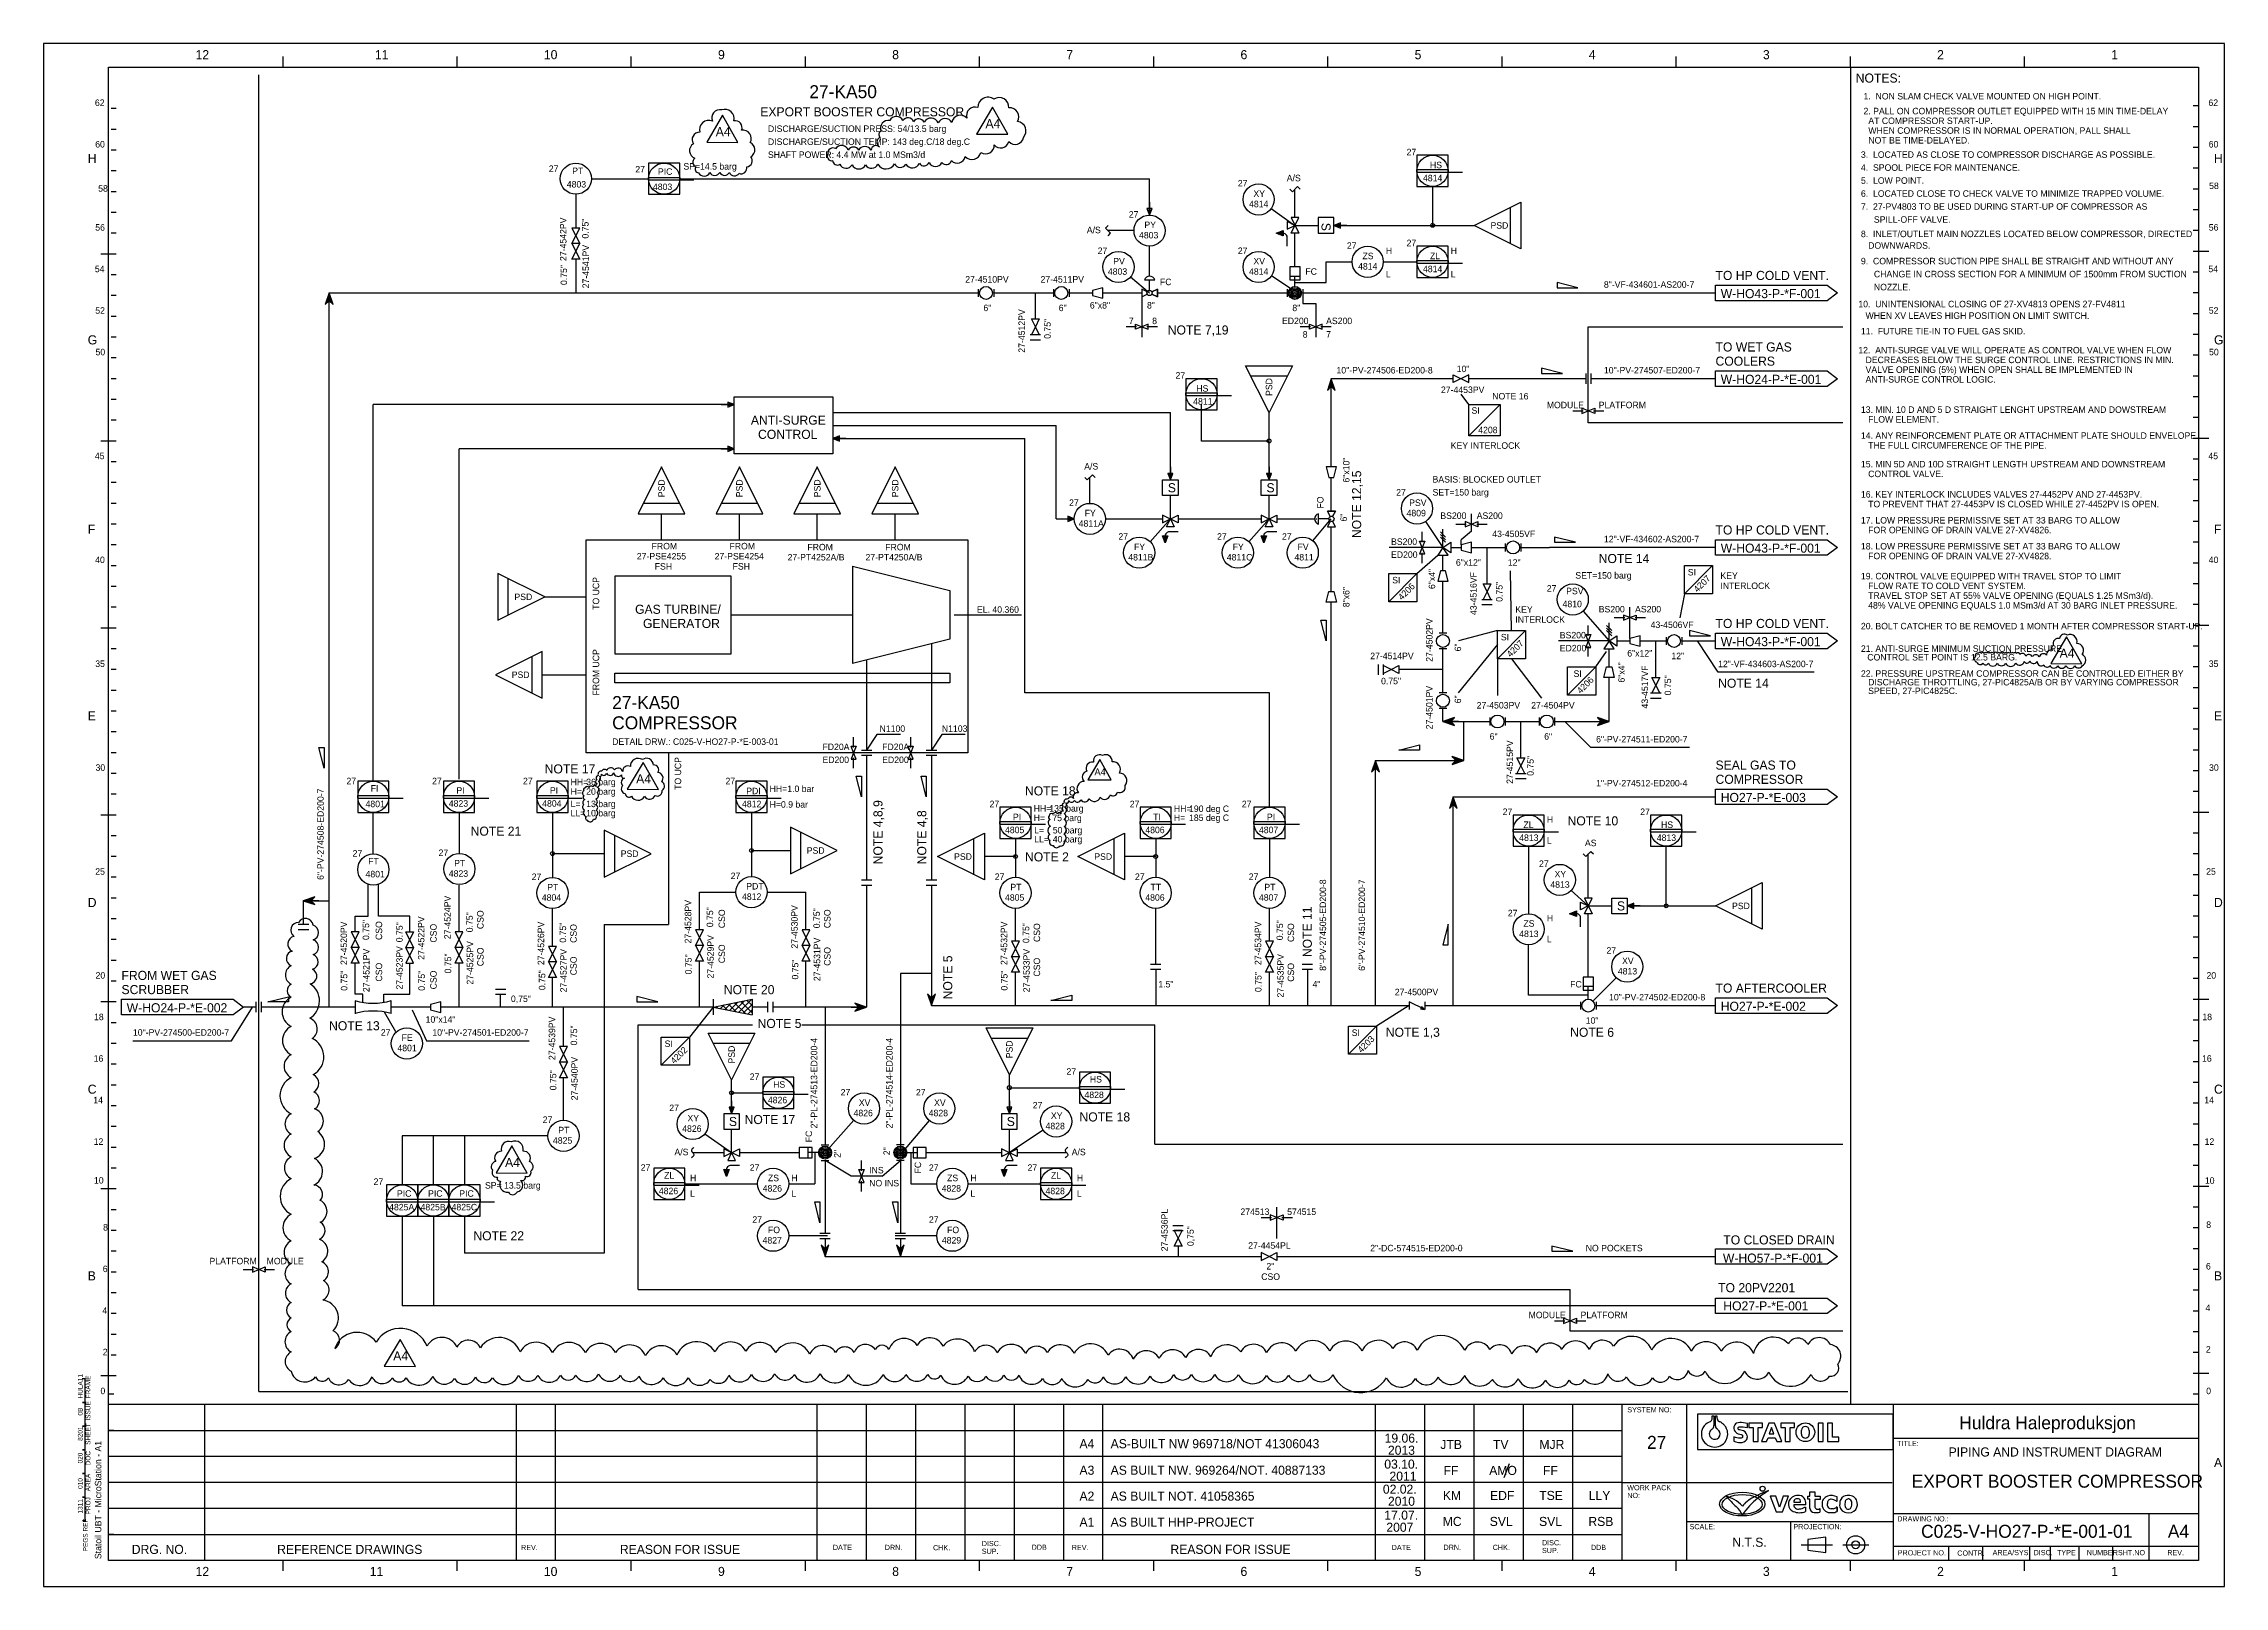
# Model space of a CAD drawing. Extents: x 0 to 840, y 0 to 594.
import ezdxf

# ---------------------------------------------------------------- set-up
doc = ezdxf.new("R2010")
doc.units = 0
for name, color, linetype in [('01-LIN-025-A', 7, 'Continuous'), ('08-LIN-050-A', 7, 'Continuous'), ('11-LIN-070-A', 7, 'Continuous'), ('14-LIN-025-DASH', 7, 'Continuous'), ('15-LIN-025-PHAN', 7, 'Continuous'), ('18-LIN-025-SP', 7, 'Continuous'), ('34-TXT-018', 7, 'Continuous'), ('35-TXT-025', 7, 'Continuous'), ('36-TXT-035', 7, 'Continuous'), ('37-TXT-050', 7, 'Continuous'), ('39-TXT-100', 7, 'Continuous'), ('40-', 7, 'Continuous'), ('43-', 7, 'Continuous'), ('45-', 7, 'Continuous'), ('47-', 7, 'Continuous'), ('51', 7, 'Continuous'), ('51-REV-035-CLD', 7, 'Continuous'), ('60-', 7, 'Continuous'), ('Default', 7, 'Continuous')]:
    doc.layers.add(name, color=color, linetype=linetype)

msp = doc.modelspace()

# ---------------------------------------------------------------- texts
at = {"layer": '34-TXT-018'}
for s, p in [('HULA11', (15, 72.35)), ('FRAME', (18, 72.43)), ('0B', (15, 65.78)), ('ISSUE', (18, 63.83)), ('8201', (15, 56.03)), ('SHEET', (18, 54.51)), ('020', (15, 47.33)), ('DOC', (18, 46.6)), ('AREA', (18, 36.59)), ('010', (15, 37.54)), ('PROJ', (18, 27.73)), ('1311', (15, 28.05)), ('PEGS REF', (17, 13.49))]:
    msp.add_text(s, height=1.8, rotation=89.9544, dxfattribs=at).set_placement(p)
at = {"layer": '35-TXT-025'}
for s, p in [('1.  NON SLAM CHECK VALVE MOUNTED ON HIGH POINT.', (701, 572.5)), ('2. PALL ON COMPRESSOR OUTLET EQUIPPED WITH 15 MIN TIME-DELAY', (701, 566.79)), ('  AT COMPRESSOR START-UP.', (701, 563.04)), ('DISCHARGE/SUCTION PRESS: 54/13.5 barg', (279, 560)), ('DISCHARGE/SUCTION TEMP: 143 deg.C/18 deg.C', (279, 555)), ('  WHEN COMPRESSOR IS IN NORMAL OPERATION, PALL SHALL ', (701, 559.29)), ('  NOT BE TIME-DELAYED.', (701, 555.54)), ('27', (194.59, 544.6)), ('PT', (203.62, 543.76)), ('27', (227.92, 544.41)), ('PIC', (236.63, 543.49)), ('SP=14.5 barg', (246.45, 545.48)), ('SHAFT POWER: 4.4 MW at 1.0 MSm3/d', (279, 550)), ('27', (525, 551)), ('HS', (534, 546)), ('4.  SPOOL PIECE FOR MAINTENANCE. ', (700, 545.03)), ('3.  LOCATED AS CLOSE TO COMPRESSOR DISCHARGE AS POSSIBLE.', (700, 550.03)), ('4803', (201.53, 538.6)), ('4803', (234.7, 537.62)), ('27', (460, 539)), ('A/S', (478.83, 541)), ('4814', (531.32, 541)), ('5.  LOW POINT.', (700, 540.03)), ('27', (418, 527)), ('4814', (464.32, 531)), ('XY', (466, 535)), ('6.  LOCATED CLOSE TO CHECK VALVE TO MINIMIZE TRAPPED VOLUME.', (700, 535.03)), ('7.  27-PV4803 TO BE USED DURING START-UP OF COMPRESSOR AS ', (700, 530.03)), ('A/S', (401.83, 521)), ('4803', (421.94, 519)), ('PY', (424, 523)), ('PSD', (557.32, 522.75)), ('8.  INLET/OUTLET MAIN NOZZLES LOCATED BELOW COMPRESSOR, DIRECTED', (700, 519.49)), ('SPILL-OFF VALVE.', (705, 525.03)), ('27', (406, 513)), ('27', (460, 513)), ('27', (502, 515)), ('ZS', (508, 511)), ('H', (517, 513)), ('27', (525, 516)), ('ZL', (534, 511)), ('H', (542, 513)), ('   DOWNWARDS.', (700, 515.03)), ('27-4510PV', (355, 502)), ('27-4511PV', (384, 502)), ('4803', (409.94, 505)), ('PV', (412, 509)), ('4814', (464.32, 505)), ('XV', (466, 509)), ('FC', (486, 505)), ('4814', (506.32, 507)), ('L', (517, 504)), ('4814', (531.32, 506)), ('L', (542, 504)), ('9.  COMPRESSOR SUCTION PIPE SHALL BE STRAIGHT AND WITHOUT ANY', (700, 509.03)), ('CHANGE IN CROSS SECTION FOR A MINIMUM OF 1500mm FROM SUCTION', (705, 504.03)), ('FC', (430, 501)), ('8"-VF-434601-AS200-7', (601, 500)), ('NOZZLE.', (705, 499.03)), ('6"', (362, 491)), ('6"', (391, 491)), ('6"x8"', (403, 492)), ('7', (418, 486)), ('8"', (425, 492)), ('8', (427, 486)), ('ED200', (477, 486)), ('8"', (481, 491)), ('AS200', (494, 486)), ('10.  UNINTENSIONAL CLOSING OF 27-XV4813 OPENS 27-FV4811 ', (699, 492.49)), ('   WHEN XV LEAVES HIGH POSITION ON LIMIT SWITCH.', (699, 488.03)), ('8', (485, 480.8)), ('7', (494, 480.8)), ('11.  FUTURE TIE-IN TO FUEL GAS SKID.', (700, 482.03)), ('12.  ANTI-SURGE VALVE WILL OPERATE AS CONTROL VALVE WHEN FLOW', (699, 474.73)), ('   DECREASES BELOW THE SURGE CONTROL LINE. RESTRICTIONS IN MIN.', (699, 470.98)), ('27', (436, 465)), ('HS', (444, 460)), ('10"-PV-274506-ED200-8', (498, 467)), ('27-4453PV', (538.23, 459.48)), ('10"', (544.3, 467.52)), ('10"-PV-274507-ED200-7', (601, 467)), ('   ANTI-SURGE CONTROL LOGIC.', (699, 463.48)), ('   VALVE OPENING (5%) WHEN OPEN SHALL BE IMPLEMENTED IN', (699, 467.23)), ('4811', (442.8, 455)), ('SI', (550, 451.5)), ('NOTE 16', (558, 457)), ('MODULE', (579, 453.62)), ('PLATFORM', (599, 453.62)), ('13. MIN. 10 D AND 5 D STRAIGHT LENGHT UPSTREAM AND DOWSTREAM', (700, 451.84)), ('4208', (552.6, 444)), ('   FLOW ELEMENT.', (700, 448.09)), ('KEY INTERLOCK', (542, 438)), ('14. ANY REINFORCEMENT PLATE OR ATTACHMENT PLATE SHOULD ENVELOPE', (700, 441.84)), ('   THE FULL CIRCUMFERENCE OF THE PIPE.', (700, 438.09)), ('A/S', (400.83, 430)), ('15. MIN 5D AND 10D STRAIGHT LENGTH UPSTREAM AND DOWNSTREAM ', (700, 430.84)), ('   CONTROL VALVE.', (700, 427.09)), ('27', (521, 420)), ('SET=150 barg', (535, 420)), ('BASIS: BLOCKED OUTLET', (535, 425)), ('16. KEY INTERLOCK INCLUDES VALVES 27-4452PV AND 27-4453PV.', (700, 419.23)), ('27', (395, 416)), ('FY', (401, 412)), ('4809', (524.99, 412)), ('PSV', (526, 416)), ('BS200', (538, 411)), ('AS200', (552, 411)), ('17. LOW PRESSURE PERMISSIVE SET AT 33 BARG TO ALLOW ', (700, 409.23)), ('   TO PREVENT THAT 27-4453PV IS CLOSED WHILE 27-4452PV IS OPEN.', (700, 415.48)), ('4811A', (398.7, 408)), ('27', (414, 403)), ('27', (452, 403)), ('27', (477, 403)), ('BS200', (519, 401)), ('43-4505VF', (558, 404)), ('12"-VF-434602-AS200-7', (601, 402)), ('   FOR OPENING OF DRAIN VALVE 27-XV4826.', (700, 405.48)), ('27-PSE4255', (228.5, 395.38)), ('FROM', (234.19, 399.28)), ('27-PSE4254', (258.46, 395.38)), ('FROM', (264.19, 399.28)), ('27-PT4252A/B', (286.57, 395)), ('FROM', (294.19, 398.9)), ('27-PT4250A/B', (316.58, 395)), ('FROM', (324.19, 398.9)), ('4811B', (417.8, 395)), ('FY', (420, 399)), ('4811C', (455.75, 395)), ('FY', (458, 399)), ('4811', (481.8, 395)), ('FV', (483, 399)), ('ED200', (519, 396)), ('6"x12"', (544, 393)), ('12"', (564, 393)), ('18. LOW PRESSURE PERMISSIVE SET AT 33 BARG TO ALLOW ', (700, 399.23)), ('   FOR OPENING OF DRAIN VALVE 27-XV4828.', (700, 395.48)), ('FSH', (235.38, 391.48)), ('FSH', (265.38, 391.48)), ('SI', (519.45, 386.18)), ('SET=150 barg', (590, 388)), ('SI', (633.31, 389.23)), ('KEY', (645.88, 387.9)), ('INTERLOCK', (645.88, 384)), ('19. CONTROL VALVE EQUIPPED WITH TRAVEL STOP TO LIMIT', (700, 387.73)), ('   FLOW RATE TO COLD VENT SYSTEM.', (700, 383.98)), ('PSD', (181.35, 379.75)), ('27', (579, 383)), ('4810', (585.08, 377)), ('PSV', (586.47, 382)), ('   TRAVEL STOP SET AT 55% VALVE OPENING (EQUALS 1.25 MSm3/d).', (700, 380.23)), ('   48% VALVE OPENING EQUALS 1.0 MSm3/d AT 30 BARG INLET PRESSURE.', (700, 376.48)), ('EL. 40.360', (359.51, 374.85)), ('KEY', (566.88, 374.9)), ('INTERLOCK', (566.88, 371)), ('BS200', (599, 375)), ('AS200', (613, 375)), ('43-4506VF', (619, 369)), ('20. BOLT CATCHER TO BE REMOVED 1 MONTH AFTER COMPRESSOR START-UP.', (700, 368.48)), ('SI', (561.31, 364.23)), ('BS200', (584, 365)), ('ED200', (584, 360)), ('21. ANTI-SURGE MINIMUM SUCTION PRESSURE', (700, 359.82)), ('27-4514PV', (511, 357)), ('6"x12"', (610, 358)), ('12"', (627, 357)), ('12"-VF-434603-AS200-7', (645, 353.92)), ('   CONTROL SET POINT IS 12.5 BARG.', (699.67, 356.49)), ('PSD', (180.31, 349.75)), ('0.75"', (515.17, 347.33)), ('SI', (589.31, 350.18)), ('22. PRESSURE UPSTREAM COMPRESSOR CAN BE CONTROLLED EITHER BY', (700, 350.22)), ('   SPEED, 27-PIC4825C. ', (700, 343.56)), ('   DISCHARGE THROTTLING, 27-PIC4825A/B OR BY VARYING COMPRESSOR', (700, 346.89)), ('27-4503PV', (552, 338)), ('27-4504PV', (573, 338)), ('N1100', (322, 329)), ('N1103', (346, 329)), ('6"', (557, 326)), ('6"', (578, 326)), ('DETAIL DRW.: C025-V-HO27-P-*E-003-01', (219, 324)), ('FD20A', (300, 322)), ('ED200', (300, 317)), ('FD20A', (323, 322)), ('ED200', (323, 317)), ('6"-PV-274511-ED200-7', (598, 324.92)), ('27', (116.65, 308.83)), ('27', (149.65, 308.83)), ('27', (184.65, 308.83)), ('HH=', (203, 308.46)), ('36 barg', (209, 308.46)), ('27', (262.65, 308.83)), ('4801', (124, 300)), ('FI', (126, 306)), ('4823', (156.07, 300.2)), ('PI', (159.01, 305.21)), ('4804', (192.04, 300.2)), ('PI', (195.01, 305.21)), ('H=', (203, 304.79)), ('L=', (203, 300.03)), ('20 barg', (209, 304.79)), ('13 barg', (209, 300.03)), ('4812', (269.02, 300)), ('PDI', (270.65, 305)), ('HH=1.0 bar ', (279.65, 305.83)), ('H=0.9 bar ', (279.65, 299.83)), ('1"-PV-274512-ED200-4', (598, 308)), ('LL=', (203, 296.47)), ('10 barg', (209, 296.47)), ('HH=', (381.37, 298.29)), ('H=', (381.37, 294.63)), ('135 barg', (387.37, 298.29)), ('75 barg', (388.53, 294.63)), ('HH=', (435.37, 298.16)), ('H=', (435.37, 294.69)), ('190 deg C', (441.2, 298.16)), ('185 deg C', (441.2, 294.69)), ('27', (562, 297)), ('ZL', (570, 292)), ('H', (579, 294)), ('27', (615, 297)), ('HS', (623, 292)), ('4805', (370.31, 290)), ('L=', (381.56, 289.89)), ('LL=', (381.56, 286.42)), ('40 barg', (388.73, 286.42)), ('50 barg', (388.73, 289.89)), ('4806', (424.36, 290)), ('4807', (468.13, 290)), ('4813', (568.37, 287)), ('L', (579, 286)), ('AS', (593.69, 285)), ('4813', (621.37, 287)), ('27', (119.02, 281)), ('FT', (125, 278)), ('27', (152.14, 281.21)), ('PT', (158.14, 277.21)), ('PSD', (222.29, 280.86)), ('PSD', (293.95, 282.06)), ('27', (576, 277)), ('4801', (124, 273)), ('4823', (156.07, 273.21)), ('27', (188, 271.97)), ('PT', (194, 267.97)), ('27', (264.65, 272.31)), ('PDT', (270.65, 268.31)), ('4813', (580.37, 269)), ('XY', (582, 273)), ('4804', (191.89, 263.97)), ('4812', (269.02, 264.31)), ('4805', (370.31, 264)), ('4806', (424.36, 264)), ('4807', (468.13, 264)), ('27', (564, 258)), ('PSD', (650.35, 260.75)), ('4813', (568.37, 250)), ('ZS', (570, 254)), ('H', (579, 256)), ('L', (579, 248)), ('27', (602, 243.6)), ('4813', (606.37, 235.6)), ('XV', (608, 239.6)), ('0,75"', (180, 225)), ('1.5"', (429.37, 230.6)), ('4"', (488.77, 230.6)), ('27-4500PV', (520.45, 227.6)), ('FC', (588, 230.6)), ('10"-PV-274502-ED200-8', (603, 225.6)), ('10"x14"', (147.15, 217.03)), ('10"', (594, 216.6)), ('10"-PV-274500-ED200-7', (34.41, 212.03)), ('27', (129.9, 212.03)), ('FE', (137.9, 210.03)), ('10"-PV-274501-ED200-7', (149.74, 212.03)), ('SI', (239.21, 207.67)), ('SI', (503.87, 211.92)), ('4801', (136.28, 206.03)), ('27', (272, 195)), ('HS', (281, 192)), ('27', (394, 197)), ('HS', (403, 194)), ('27', (241, 183)), ('4826', (278.98, 186)), ('27', (307, 189)), ('XV', (314, 185)), ('27', (336, 189)), ('XV', (343, 185)), ('27', (381, 184)), ('4828', (400.93, 188)), ('27', (192.25, 178.44)), ('PT', (198.25, 174.44)), ('4826', (245.98, 175)), ('XY', (248, 179)), ('4826', (311.98, 181)), ('4828', (340.93, 181)), ('4828', (385.93, 176)), ('XY', (388, 180)), ('4825', (196.19, 170.44)), ('A/S', (243, 166)), ('A/S', (396, 166)), ('27', (230, 160)), ('27', (272, 160)), ('INS', (318, 159)), ('27', (341, 160)), ('27', (379, 160)), ('SP= 13.5 barg', (170, 153.15)), ('4826', (236.98, 151)), ('ZL', (239, 157)), ('H', (249, 156)), ('L', (249, 150)), ('4826', (276.98, 152)), ('ZS', (279, 156)), ('H', (288, 156)), ('L', (288, 150)), ('NO INS', (318, 154)), ('4828', (345.93, 152)), ('ZS', (348, 156)), ('H', (357, 156)), ('L', (357, 150)), ('4828', (385.93, 151)), ('ZL', (388, 157)), ('H', (398, 156)), ('L', (398, 150)), ('274513', (461, 143)), ('574515', (479, 143)), ('27', (273, 140)), ('4827', (276.93, 132)), ('FO', (279, 136)), ('27', (341, 140)), ('4829', (345.98, 132)), ('FO', (348, 136)), ('PLATFORM', (63.9, 124)), ('MODULE', (85.9, 124)), ('27-4454PL', (464, 130)), ('2"-DC-574515-ED200-0', (511, 129)), ('NO POCKETS', (594, 129)), ('CSO', (469, 118)), ('2"', (471, 122)), ('MODULE', (572, 103.25)), ('PLATFORM', (592, 103.25))]:
    msp.add_text(s, height=2.5, dxfattribs=at).set_placement(p)
for s, rotation, p in [('27-4542PV', 90, (201.4, 510.3)), ('0.75"', 90, (209.9, 518.93)), ('27-4541PV', 90, (210.07, 499.79)), ('0.75"', 90, (201.62, 501.05)), ('27-4512PV', 90, (378, 475)), ('0.75"', 90, (387.91, 480.34)), ('PSD', 90, (473.25, 458.35)), ('6"x10"', 90, (503, 425)), ('PSD', 90, (239.25, 419.35)), ('PSD', 90, (269.25, 419.35)), ('PSD', 90, (299.25, 419.35)), ('PSD', 90, (329.25, 419.35)), ('FO', 90, (493, 415)), ('6"', 90, (502, 410)), ('TO UCP', 90, (214, 376)), ('6"x4"', 90, (536, 384)), ('43-4516VF', 90, (552, 374)), ('0.75"', 90, (561.96, 379.08)), ('4207', 45, (637.05, 382.56)), ('8"x6"', 90, (503, 377)), ('4206', 45, (523.19, 379.51)), ('27-4502PV', 90, (535, 356)), ('6"', 90, (546, 360)), ('4207', 45, (565.05, 357.56)), ('FROM UCP', 90, (214, 343)), ('6"x4"', 90, (609, 348)), ('43-4517VF', 90, (618, 338)), ('27-4501PV', 90, (535, 330)), ('4206', 45, (592.06, 343.51)), ('0.75"', 90, (626.89, 343.08)), ('6"', 90, (546, 340)), ('27-4515PV', 90, (566, 309)), ('0.75"', 90, (573.96, 312.08)), ('TO UCP', 90, (245.58, 306.67)), ('6"-PV-274508-ED200-7', 90, (107.9, 272)), ('27', 360, (364.37, 300)), ('27', 360, (418.37, 300)), ('27', 360, (461.54, 300)), ('PI', 360, (373.37, 295)), ('TI', 360, (427.37, 295)), ('PI', 360, (471.2, 295)), ('PSD', 360, (350.71, 279.75)), ('PSD', 360, (404.71, 279.75)), ('27', 360, (366.37, 272)), ('PT', 360, (372.37, 268)), ('27', 360, (420.37, 272)), ('TT', 360, (426.37, 268)), ('27', 360, (464.2, 272)), ('PT', 360, (470.2, 268)), ('8"-PV-274505-ED200-8', 90, (494, 237)), ('6"-PV-274510-ED200-7', 90, (509, 237)), ('27-4524PV', 90, (156.81, 249.2)), ('27-4528PV', 90, (249.47, 247.55)), ('0.75"', 90, (257.9, 253.79)), ('CSO', 90, (262.47, 253.42)), ('27-4530PV', 90, (290.47, 245.55)), ('0.75"', 90, (299, 253.39)), ('CSO', 90, (303.11, 253.42)), ('27-4520PV', 90, (116.87, 239.24)), ('0.75"', 90, (125.4, 248.87)), ('CSO', 90, (130.4, 248.87)), ('0.75"', 90, (138.31, 248)), ('27-4522PV', 90, (146.69, 241.24)), ('CSO', 90, (151.4, 247.87)), ('0.75"', 90, (165.31, 251.84)), ('CSO', 90, (169.47, 253.06)), ('27-4526PV', 90, (192.81, 239.2)), ('0.75"', 90, (201.26, 247.84)), ('CSO', 90, (205.35, 247.77)), ('27-4532PV', 90, (371.18, 239.24)), ('0.75"', 90, (379.65, 247.68)), ('CSO', 90, (383.84, 248.09)), ('27-4534PV', 90, (469.01, 239.24)), ('0.75"', 90, (477.4, 248.77)), ('CSO', 90, (481.67, 248.09)), ('27-4521PV', 90, (125.54, 228.79)), ('27-4523PV', 90, (138.32, 229.79)), ('27-4525PV', 90, (165.48, 231.7)), ('CSO', 90, (169.47, 238.76)), ('27-4527PV', 90, (201.49, 228.7)), ('27-4529PV', 90, (258.14, 234.04)), ('CSO', 90, (262.47, 239.93)), ('27-4531PV', 90, (299.14, 233.04)), ('CSO', 90, (303.11, 238.93)), ('27-4533PV', 90, (379.85, 228.73)), ('0.75"', 90, (116.98, 229.32)), ('CSO', 90, (130.4, 232.87)), ('0.75"', 90, (146.86, 229.32)), ('CSO', 90, (151.4, 229.87)), ('0.75"', 90, (157, 236)), ('0.75"', 90, (193.24, 229.55)), ('CSO', 90, (205.35, 235.28)), ('0.75"', 90, (249.62, 235.64)), ('0.75"', 90, (290.72, 233.64)), ('0.75"', 90, (371.28, 229.38)), ('CSO', 90, (383.84, 234.79)), ('0.75"', 90, (469.12, 228.83)), ('27-4535PV', 90, (477.68, 226.73)), ('CSO', 90, (481.67, 232.79)), ('27-4539PV', 90, (197.06, 202.65)), ('0.75"', 90, (205.51, 208.28)), ('2"-PL-274513-ED200-4', 90, (298, 176.33)), ('2"-PL-274514-ED200-4', 90, (327, 176.33)), ('PSD', 90, (373.25, 203.32)), ('4203', 45, (507.62, 205.25)), ('27-4540PV', 90, (205.74, 187.14)), ('4202', 45, (242.96, 200.99)), ('PSD', 90, (266.25, 201.32)), ('0.75"', 90, (197.49, 191)), ('FC', 90, (296, 171)), ('2"', 90, (326, 166)), ('2"', 90, (307, 165)), ('FC', 90, (338, 159)), ('27', 360, (127.11, 154.58)), ('PIC', 360, (136.1, 150.01)), ('PIC', 360, (148.1, 150.01)), ('PIC', 360, (160.1, 150.01)), ('4825A', 360, (133.09, 144.77)), ('4825B', 360, (145.19, 144.77)), ('4825C', 360, (157.14, 144.77)), ('27-4536PL', 90, (433, 129)), ('0,75"', 90, (443, 131))]:
    msp.add_text(s, height=2.5, rotation=rotation, dxfattribs=at).set_placement(p)
at = {"layer": '36-TXT-035'}
for s, p in [('NOTES:', (698, 579)), ('EXPORT BOOSTER COMPRESSOR', (276.05, 566)), ('TO HP COLD VENT.', (644, 503)), ('W-HO43-P-*F-001', (646, 496)), ('NOTE 7,19', (433, 482)), ('TO WET GAS ', (644, 475.46)), ('COOLERS', (644, 470)), ('W-HO24-P-*E-001', (646, 463)), ('ANTI-SURGE', (272.43, 447.28)), ('CONTROL', (275.18, 441.82)), ('S', (433.03, 421.25)), ('S', (471.03, 421.25)), ('TO HP COLD VENT.', (644, 405)), ('NOTE 14', (599, 394)), ('W-HO43-P-*F-001', (646, 398)), ('GAS TURBINE/', (227.82, 374.46)), ('GENERATOR', (230.86, 369)), ('TO HP COLD VENT.', (644, 369)), ('W-HO43-P-*F-001', (646, 362)), ('NOTE 14', (645, 346)), ('NOTE 17', (193, 313)), ('SEAL GAS TO ', (644, 314.46)), ('COMPRESSOR', (644, 309)), ('NOTE 18', (378, 304.53)), ('HO27-P-*E-003', (646, 302)), ('NOTE 10', (587, 293)), ('NOTE 21', (164.47, 289.03)), ('S', (606.03, 260.25)), ('FROM WET GAS', (30, 233.49)), ('SCRUBBER', (30, 228.03)), ('NOTE 20', (262, 228)), ('TO AFTERCOOLER', (644, 228.6)), ('W-HO24-P-*E-002', (32, 221.03)), ('NOTE 5', (275, 215)), ('HO27-P-*E-002', (646, 221.6)), ('NOTE 13', (109.95, 214.1)), ('NOTE 1,3', (517, 211.6)), ('NOTE 6', (588, 211.6)), ('S', (263.98, 177.24)), ('NOTE 17', (270, 178)), ('S', (370.98, 177.24)), ('NOTE 18', (399, 179)), ('TO CLOSED DRAIN', (647, 131.65)), ('W-HO57-P-*F-001', (646.84, 124.64)), ('TO 20PV2201', (645, 113.25)), ('HO27-P-*E-001', (647, 106.25)), ('19.06.', (516.54, 55.33)), ('A4', (399, 53.18)), ('AS-BUILT NW 969718/NOT 41306043', (411, 53.18)), ('2013', (517.81, 50.67)), ('JTB', (537.99, 52.9)), ('TV', (558.28, 52.9)), ('MJR', (576.15, 52.9)), ('PIPING AND INSTRUMENT DIAGRAM', (733.77, 50)), ('A3', (399, 42.98)), ('AS BUILT NW. 969264/NOT. 40887133', (411, 42.98)), ('03.10.', (516.41, 45.33)), ('2011', (518.41, 40.67)), ('FF', (539.25, 42.9)), ('AMO', (556.82, 42.9)), ('FF', (577.54, 42.9)), ('A2', (399, 33)), ('AS BUILT NOT. 41058365', (411, 33)), ('02.02.', (515.87, 35.68)), ('2010', (517.82, 31.02)), ('KM', (538.98, 33.25)), ('EDF', (557.15, 33.25)), ('TSE', (576.09, 33.25)), ('LLY', (595.15, 33.25)), ('A1', (399, 23)), ('AS BUILT HHP-PROJECT', (411, 23)), ('17.07.', (516.42, 25.68)), ('MC', (538.92, 23.25)), ('SVL', (557.02, 23.25)), ('SVL', (576.02, 23.25)), ('RSB', (595.02, 23.25)), ('2007', (517.2, 21.02)), ('N.T.S.', (650.46, 15.25))]:
    msp.add_text(s, height=3.5, dxfattribs=at).set_placement(p)
for s, rotation, p in [('S', 270, (492.24, 525.02)), ('NOTE 12,15', 90, (507.5, 403.62)), ('NOTE 4,8,9', 90, (323.13, 278)), ('NOTE 4,8', 90, (340, 278)), ('NOTE 2', 360, (378, 279.13)), ('NOTE 11', 90, (488.49, 242.27)), ('NOTE 5', 90, (350, 226)), ('NOTE 22', 360, (165.55, 133.23))]:
    msp.add_text(s, height=3.5, rotation=rotation, dxfattribs=at).set_placement(p)
at = {"layer": '37-TXT-050'}
for s, p in [('27-KA50', (294.96, 573)), ('27-KA50', (219, 337.8)), ('COMPRESSOR', (219, 330)), ('Huldra Haleproduksjon', (737.9, 60.5)), ('27', (617.61, 52.95)), ('EXPORT BOOSTER COMPRESSOR', (719.56, 38)), ('C025-V-HO27-P-*E-001-01', (723.17, 18.7)), ('A4', (818.22, 18.7))]:
    msp.add_text(s, height=5, dxfattribs=at).set_placement(p)
at = {"layer": '39-TXT-100'}
for s, height, p in [('62', 2.5, (19.76, 570)), ('62', 2.5, (833.86, 570)), ('60', 2.5, (19.87, 554)), ('60', 2.5, (833.97, 554)), ('58', 2.5, (21.02, 537)), ('58', 2.5, (834.12, 538)), ('56', 2.5, (19.89, 522)), ('56', 2.5, (833.99, 522)), ('54', 2.5, (19.74, 506)), ('54', 2.5, (833.84, 506)), ('52', 2.5, (19.89, 490)), ('52', 2.5, (833.98, 490)), ('50', 2.5, (20, 474)), ('50', 2.5, (834.1, 474)), ('45', 2.5, (19.74, 434)), ('45', 2.5, (833.84, 434)), ('40', 2.5, (19.86, 394)), ('40', 2.5, (833.96, 394)), ('35', 2.5, (19.89, 354)), ('35', 2.5, (833.98, 354)), ('30', 2.5, (20, 314)), ('30', 2.5, (834.1, 314)), ('25', 2.5, (19.89, 274)), ('25', 2.5, (832.98, 274)), ('20', 2.5, (20, 234)), ('20', 2.5, (833.1, 234)), ('18', 2.5, (19.42, 218)), ('18', 2.5, (831.52, 218)), ('16', 2.5, (19.29, 202)), ('16', 2.5, (831.39, 202)), ('14', 2.5, (19.14, 186)), ('14', 2.5, (832.24, 186)), ('12', 2.5, (19.28, 170)), ('12', 2.5, (832.38, 170)), ('10', 2.5, (19.4, 155.1)), ('10', 2.5, (832.49, 155)), ('8', 2.5, (22.91, 137)), ('8', 2.5, (833.01, 138)), ('6', 2.5, (22.79, 121)), ('6', 2.5, (832.89, 122)), ('4', 2.5, (22.64, 105)), ('4', 2.5, (832.74, 106)), ('2', 2.5, (832.88, 90)), ('2', 2.5, (22.78, 89)), ('0', 2.5, (21.89, 74)), ('0', 2.5, (832.99, 74)), ('SYSTEM NO:', 2, (610, 67)), ('TITLE:', 2, (714, 54)), ('WORK PACK', 2, (610, 37)), ('NO:', 2, (610, 34)), ('DRAWING NO.:', 2, (714, 25)), ('DISC.', 2, (361.36, 15.5)), ('DISC.', 2, (577.15, 15.81)), ('SCALE:', 2, (634, 22)), ('PROJECTION:', 2, (674, 22)), ('REV.', 2, (183.91, 13.97)), ('DATE', 2, (304, 14)), ('DRN.', 2, (324, 14)), ('CHK.', 2, (342.6, 13.89)), ('SUP.', 2, (361.36, 12.5)), ('DDB', 2, (380.56, 14.07)), ('REV.', 2, (396.05, 13.96)), ('DATE', 2, (519.26, 13.98)), ('DRN.', 2, (539.22, 14.04)), ('CHK.', 2, (558.17, 14.01)), ('SUP.', 2, (577.15, 12.81)), ('DDB', 2, (596, 14)), ('PROJECT NO.', 2, (714.19, 11.92)), ('CONTR.', 2, (737.12, 11.81)), ('AREA/SYS', 2, (750.73, 12.01)), ('DISC.', 2, (766.53, 12)), ('TYPE', 2, (775.53, 12)), ('NUMBER', 2, (787, 12)), ('SHT.NO', 2, (799, 12)), ('REV.', 2, (818, 12))]:
    msp.add_text(s, height=height, dxfattribs=at).set_placement(p)
msp.add_text('Statoil UBT - MicroStation - A1', height=2.5, rotation=89.99999, dxfattribs=at).set_placement((22.24, 10.48))
at = {"layer": '40-'}
for s, p in [('12', (58.54, 588)), ('11', (127.62, 588)), ('10', (192.7, 588)), ('9', (259.78, 588)), ('8', (326.86, 588)), ('7', (393.94, 588)), ('6', (461.02, 588)), ('5', (528.1, 588)), ('4', (595.18, 588)), ('3', (662.26, 588)), ('2', (729.34, 588)), ('1', (796.42, 588)), ('H', (17, 548.06)), ('H', (836, 548.06)), ('G', (17, 478.19)), ('G', (836, 478.19)), ('F', (17, 405.31)), ('F', (836, 405.31)), ('E', (17, 333.44)), ('E', (836, 333.44)), ('D', (17, 261.56)), ('D', (836, 261.56)), ('C', (17, 189.69)), ('C', (836, 189.69)), ('B', (17, 117.81)), ('B', (836, 117.81)), ('A', (836, 45.94)), ('DRG. NO.', (33.96, 12.49)), ('REFERENCE DRAWINGS', (89.96, 12.49)), ('REASON FOR ISSUE', (221.96, 12.49)), ('REASON FOR ISSUE', (434.03, 12.51)), ('12', (58.54, 4)), ('11', (125.62, 4)), ('10', (192.7, 4)), ('9', (259.78, 4)), ('8', (326.86, 4)), ('7', (393.94, 4)), ('6', (461.02, 4)), ('5', (528.1, 4)), ('4', (595.18, 4)), ('3', (662.26, 4)), ('2', (729.34, 4)), ('1', (796.42, 4))]:
    msp.add_text(s, height=3.5, dxfattribs=at).set_placement(p)
at = {"layer": '51'}
for height, p in [(3.5, (776.55, 357.58)), (3.5, (228.24, 309.18)), (2.625, (404.79, 312.3)), (3.5, (177.75, 161.49)), (3.5, (134.67, 87.01))]:
    msp.add_text('A4', height=height, dxfattribs=at).set_placement(p)
at = {"layer": '51-REV-035-CLD'}
for p in [(362.79, 561.45), (258.9, 558.36)]:
    msp.add_text('A4', height=3.5, dxfattribs=at).set_placement(p)

# ---------------------------------------------------------------- blocks, each defined once
blk = doc.blocks.new('VETHOF')
at = {"layer": '35-TXT-025'}
for p, q in [((0.41, -1.3), (1.85, -5.04)), ((0.41, -1.31), (0.42, -1.31)), ((1.85, -5.04), (3.31, -5.04)), ((3.31, -5.04), (4.76, -1.31)), ((8.91, -3.39), (6.02, -3.39)), ((6.02, -3.39), (6.02, -3.39)), ((6.04, -2.75), (7.66, -2.75)), ((6.04, -2.75), (6.04, -2.75)), ((7.16, -1.93), (6.63, -1.93)), ((8.68, -3.97), (8.83, -3.97)), ((8.83, -3.97), (8.87, -4.96)), ((9.39, -2.06), (9.39, -1.28)), ((9.39, -1.28), (9.86, -1.28)), ((9.85, -2.06), (9.39, -2.06)), ((9.85, -4.22), (9.85, -2.06)), ((9.86, -1.28), (9.86, -0.24)), ((9.86, -0.24), (11.07, -0.24)), ((10.74, -3.85), (10.72, -3.83)), ((11.07, -0.24), (11.07, -1.28)), ((11.07, -1.28), (12.33, -1.28)), ((12.33, -2.08), (11.07, -2.08)), ((11.07, -2.08), (11.07, -3.93)), ((12.29, -4.26), (12.29, -5.14)), ((12.33, -1.28), (12.33, -2.08)), ((14.1, -3.62), (14.1, -3.06)), ((15.49, -4.35), (14.99, -4.35)), ((16.41, -3.92), (16.21, -3.92)), ((16.22, -2.53), (16.41, -2.53)), ((16.41, -2.53), (16.41, -1.5)), ((16.41, -3.92), (16.41, -4.95)), ((16.41, -4.95), (16.41, -3.92)), ((14.64, -5.24), (15.22, -5.23))]:
    blk.add_line(p, q, dxfattribs=at)
for points in [[(2.6, -3.94), (1.73, -1.3), (0.41, -1.3)], [(4.76, -1.31), (3.49, -1.3), (2.6, -3.94)]]:
    blk.add_lwpolyline(points, dxfattribs=at)
blk.add_circle((-1.43, 0.48), 0.605, dxfattribs=at)
for centre, radius, start, end in [((13.93, -22.68), 26.62, 121.5563, 128.3285), ((37.25, 42.28), 64.41, 222.5947, 225.7032), ((-14.08, -13.49), 12.79, 62.6066, 72.1906), ((-11.71, -8.47), 7.25, 41.0115, 61.0067), ((-14.02, -10.14), 8.92, 28.965, 45.1389), ((-3.16, -5.6), 3.6, 124.7387, 147.7308), ((8.37, -15.52), 17.55, 128.5803, 146.05), ((6.12, -18.57), 19.56, 108.2412, 125.4198), ((6.77, -3.21), 1.99, 154.3487, 183.6218), ((6.54, -3.31), 1.76, 180.9147, 248.3029), ((6.95, -3.34), 2.21, 78.1818, 153.4256), ((7.4, -1.55), 3.72, 246.066, 293.4026), ((7.11, -3.3), 1.1, 184.8601, 284.5167), ((7.34, -2.01), 2.35, 271.2552, 305.2681), ((7.31, -2.69), 1.52, 17.8896, 86.6586), ((6.01, -3.18), 2.91, 355.735, 19.13), ((10.95, -4.11), 1.11, 185.5058, 268.5279), ((11.23, 0.94), 6.17, 267.1617, 279.8493), ((11.68, -3.8), 0.621, 192.7792, 272.2628), ((11.84, -3.73), 0.699, 259.1117, 310.2572), ((14.63, -3.05), 1.82, 106.958, 189.6818), ((14.73, -3.35), 1.9, 180.2152, 267.4856), ((15.01, -4.27), 3.11, 63.2083, 107.2021), ((15.01, -2.96), 0.922, 90.9584, 186.0164), ((14.92, -4.02), 1.98, 48.9228, 87.6766), ((15.36, -3.23), 2.01, 265.9477, 301.2036), ((15.3, -3.22), 1.15, 279.5929, 322.5462), ((18.79, -3.46), 1.78, 170.4912, 263.3791), ((18.97, -3.03), 1.94, 151.7643, 183.9277), ((19.79, -3.3), 1.57, 162.7412, 208.9148), ((19.14, -2.82), 0.849, 86.3191, 180.85), ((19.09, -3.62), 0.807, 212.7849, 321.122), ((19.18, -3.11), 2.2, 254.0775, 321.1567), ((19.2, -3.25), 2.12, 29.0189, 101.4145), ((19.02, -2.88), 0.922, 8.7879, 79.0575), ((17.23, -3.04), 2.72, 336.4872, 6.4609), ((18.68, -3.2), 2.57, 329.8764, 22.4066)]:
    blk.add_arc(centre, radius, start, end, dxfattribs=at)
for centre, major_axis, ratio in [((-6.29, -3.19), (5.4, 0), 0.528293), ((-6.29, -3.28), (4.78, 0), 0.49425)]:
    blk.add_ellipse(centre, major_axis=major_axis, ratio=ratio, dxfattribs=at)
for centre, major_axis, ratio, start_param, end_param in [((6.66, -2.64), (0, -0.712), 0.880856, 3.185051, 4.854658), ((7.04, -2.64), (0, 0.717), 0.880776, 4.56178, 6.095477), ((15.03, -3.61), (-0.934, 0), 0.790089, 0.002176, 1.522775), ((18.68, -3.23), (0, 2.06), 0.822978, 6.225398, 7.281168)]:
    blk.add_ellipse(centre, major_axis=major_axis, ratio=ratio, start_param=start_param, end_param=end_param, dxfattribs=at)

# ---------------------------------------------------------------- linework, layer by layer
at = {"layer": '01-LIN-025-A'}
for p, q in [((472.88, 530.51), (482, 524)), ((418.61, 504.16), (426, 498)), ((472.99, 504.67), (480, 500)), ((423, 496.5), (423, 493)), ((482, 498), (482, 498)), ((549, 455), (546, 459)), ((426.24, 402.24), (434, 411)), ((464.24, 402.24), (472, 411)), ((488.88, 402.58), (496, 411)), ((532.33, 410.01), (539, 400)), ((527, 400), (518.3, 400)), ((529, 390), (537, 397)), ((565.43, 368.05), (565.02, 390.98)), ((631.99, 382.18), (630.19, 372.96)), ((350.7, 374.05), (376.68, 374.05)), ((592.95, 375.49), (603, 364)), ((559.99, 362.61), (544.89, 344.09)), ((559.99, 368.05), (545, 364)), ((591, 364), (583.51, 364)), ((645, 352), (637, 364)), ((559.99, 357.18), (560, 343)), ((565.43, 357.18), (577, 342)), ((597.87, 354), (602, 360)), ((682, 352), (645, 352)), ((321, 328), (317, 322)), ((330, 328), (321, 328)), ((346, 328), (342, 322)), ((355, 328), (346, 328)), ((596, 323), (586, 333)), ((634, 323), (596, 323)), ((428.37, 239.6), (428.37, 261)), ((588.44, 267.96), (595, 262)), ((605.76, 234.36), (597, 225.6)), ((135.68, 213.55), (131.34, 221.14)), ((312.03, 179.5), (301, 167)), ((341.13, 179.41), (330.35, 166.65)), ((254.66, 174.22), (265, 167)), ((385.01, 175.67), (372, 167)), ((297, 167), (297, 155)), ((301, 167), (301, 167)), ((311, 158), (301, 164)), ((323, 158), (330, 164)), ((330, 167), (330, 167)), ((334, 167), (334, 155)), ((287, 155), (297, 155)), ((334, 155), (344, 155)), ((302, 135), (287, 135)), ((344, 135), (328, 135))]:
    msp.add_line(p, q, dxfattribs=at)
for points in [[(233, 548), (233, 536)], [(245, 548), (233, 548)], [(245, 536), (245, 548)], [(529, 551), (529, 539)], [(541, 551), (529, 551)], [(541, 539), (541, 551)], [(233, 542.5), (245, 542.5)], [(233, 541.5), (250.5, 541.5)], [(480, 538), (481, 537), (483, 539), (484, 538)], [(529, 545.5), (541, 545.5)], [(529, 544.5), (546.5, 544.5)], [(529, 539), (541, 539)], [(233, 536), (245, 536)], [(426.5, 530), (426, 528.75), (425.5, 530)], [(425.5, 530), (426, 529.8), (426.5, 530)], [(426, 533), (426, 530)], [(565, 517), (565, 531)], [(410, 520), (411, 521), (409, 523), (410, 524)], [(477.5, 522.05), (477.5, 519.95), (474.8, 521), (477.5, 522.05)], [(474.92, 520.95), (474.85, 521.02)], [(475.15, 520.86), (474.96, 521.06)], [(475.38, 520.77), (475.06, 521.1)], [(475.61, 520.68), (475.16, 521.14)], [(475.85, 520.59), (475.26, 521.18)], [(476.08, 520.5), (475.36, 521.22)], [(476.31, 520.41), (475.46, 521.26)], [(476.54, 520.32), (475.57, 521.3)], [(476.77, 520.23), (475.67, 521.34)], [(477, 520.14), (475.77, 521.38)], [(477.23, 520.05), (475.87, 521.42)], [(477.47, 519.96), (475.97, 521.46)], [(477.5, 520.07), (476.07, 521.5)], [(477.5, 520.21), (476.18, 521.54)], [(477.5, 520.35), (476.28, 521.58)], [(477.5, 520.49), (476.38, 521.61)], [(477.5, 520.64), (476.48, 521.65)], [(477.5, 520.78), (476.58, 521.69)], [(477.5, 520.92), (476.69, 521.73)], [(477.5, 521.06), (476.79, 521.77)], [(477.5, 521.2), (476.89, 521.81)], [(477.5, 521.34), (476.99, 521.85)], [(477.5, 521.49), (477.09, 521.89)], [(477.5, 521.63), (477.2, 521.93)], [(477.5, 521.77), (477.3, 521.97)], [(477.5, 521.91), (477.4, 522.01)], [(482, 524), (479, 525.5)], [(479, 525.5), (479, 522.5)], [(479, 522.5), (482, 524)], [(483.5, 527), (480.5, 527)], [(480.5, 527), (483.5, 521)], [(480.5, 521), (483.5, 527)], [(483.5, 521), (480.5, 521)], [(482, 524), (491, 524)], [(491, 527), (491, 524)], [(497, 527), (491, 527)], [(491, 524), (491, 521)], [(491, 521), (497, 521)], [(497, 521), (497, 527)], [(499, 523.5), (497.75, 524), (499, 524.5)], [(499, 524.5), (498.8, 524), (499, 523.5)], [(502, 524), (499, 524)], [(479, 516), (479, 519.4)], [(529, 516), (529, 504)], [(541, 516), (529, 516)], [(541, 504), (541, 516)], [(484, 508), (480, 508)], [(480, 508), (480, 503)], [(480, 504.5), (484, 504.5)], [(482, 502), (494, 502), (494, 510), (504, 510)], [(482, 503), (482, 504.5)], [(484, 503), (484, 508)], [(529, 510.5), (541, 510.5)], [(529, 509.5), (546.5, 509.5)], [(529, 504), (541, 504)], [(108.5, 493.5), (110, 495), (111.5, 493.5), (110, 498), (108.5, 493.5)], [(110.77, 495.7), (109.23, 495.7)], [(110.73, 495.8), (109.27, 495.8)], [(110.7, 495.9), (109.3, 495.9)], [(110.67, 496), (109.33, 496)], [(110.63, 496.1), (109.37, 496.1)], [(110.6, 496.2), (109.4, 496.2)], [(110.57, 496.3), (109.43, 496.3)], [(110.53, 496.4), (109.47, 496.4)], [(110.5, 496.5), (109.5, 496.5)], [(110.47, 496.6), (109.53, 496.6)], [(110.43, 496.7), (109.57, 496.7)], [(110.4, 496.8), (109.6, 496.8)], [(110.37, 496.9), (109.63, 496.9)], [(110.33, 497), (109.67, 497)], [(110.3, 497.1), (109.7, 497.1)], [(110.27, 497.2), (109.73, 497.2)], [(110.23, 497.3), (109.77, 497.3)], [(110.2, 497.4), (109.8, 497.4)], [(110.17, 497.5), (109.83, 497.5)], [(110.13, 497.6), (109.87, 497.6)], [(110.1, 497.7), (109.9, 497.7)], [(110.07, 497.8), (109.93, 497.8)], [(110.03, 497.9), (109.97, 497.9)], [(110, 492), (110, 498)], [(360, 499.5), (360, 496.5)], [(366, 499.5), (366, 496.5)], [(389, 499.5), (389, 496.5)], [(395, 499.5), (395, 496.5)], [(408, 500), (404, 499)], [(404, 499), (404, 497)], [(404, 497), (408, 496)], [(408, 496), (408, 500)], [(425.11, 498.45), (423, 499.5)], [(423, 499.5), (423, 496.5)], [(423, 496.5), (425.11, 497.55)], [(424, 503), (428, 503)], [(426, 499), (426, 503)], [(426.89, 498.45), (429, 499.5)], [(429, 496.5), (426.89, 497.55)], [(429, 499.5), (429, 496.5)], [(479, 499.5), (479, 496.5)], [(480, 503), (482, 503)], [(482, 500.5), (482, 503)], [(482, 503), (484, 503)], [(485, 499.5), (485, 496.5)], [(485, 498), (485, 494), (490, 494), (490, 493)], [(644, 501), (687, 501)], [(644, 495), (644, 501)], [(687, 501), (691, 498)], [(691, 498), (687, 495)], [(108.6, 493.6), (108.53, 493.6)], [(108.7, 493.7), (108.57, 493.7)], [(108.8, 493.8), (108.6, 493.8)], [(108.9, 493.9), (108.63, 493.9)], [(109, 494), (108.67, 494)], [(109.1, 494.1), (108.7, 494.1)], [(109.2, 494.2), (108.73, 494.2)], [(109.3, 494.3), (108.77, 494.3)], [(109.4, 494.4), (108.8, 494.4)], [(109.5, 494.5), (108.83, 494.5)], [(109.6, 494.6), (108.87, 494.6)], [(109.7, 494.7), (108.9, 494.7)], [(109.8, 494.8), (108.93, 494.8)], [(109.9, 494.9), (108.97, 494.9)], [(110, 495), (109, 495)], [(110.97, 495.1), (109.03, 495.1)], [(110.93, 495.2), (109.07, 495.2)], [(110.9, 495.3), (109.1, 495.3)], [(110.87, 495.4), (109.13, 495.4)], [(110.83, 495.5), (109.17, 495.5)], [(110.8, 495.6), (109.2, 495.6)], [(111, 495), (110, 495)], [(111.03, 494.9), (110.1, 494.9)], [(111.07, 494.8), (110.2, 494.8)], [(111.1, 494.7), (110.3, 494.7)], [(111.13, 494.6), (110.4, 494.6)], [(111.17, 494.5), (110.5, 494.5)], [(111.2, 494.4), (110.6, 494.4)], [(111.23, 494.3), (110.7, 494.3)], [(111.27, 494.2), (110.8, 494.2)], [(111.3, 494.1), (110.9, 494.1)], [(111.33, 494), (111, 494)], [(111.37, 493.9), (111.1, 493.9)], [(111.4, 493.8), (111.2, 493.8)], [(111.43, 493.7), (111.3, 493.7)], [(111.47, 493.6), (111.4, 493.6)], [(423, 493), (423, 481)], [(490, 493), (490, 481)], [(687, 495), (644, 495)], [(380, 482), (384, 482)], [(380, 480), (384, 480)], [(418, 485), (417, 485)], [(421, 485), (418, 485)], [(428, 485), (425, 485)], [(429, 485), (428, 485)], [(485, 485), (484, 485)], [(488, 485), (485, 485)], [(495, 485), (492, 485)], [(496, 485), (495, 485)], [(440, 465), (440, 453)], [(452, 465), (440, 465)], [(452, 453), (452, 465)], [(479, 466), (465, 466)], [(494.5, 460.5), (496, 462), (497.5, 460.5), (496, 465), (494.5, 460.5)], [(496, 462), (495, 462)], [(496.97, 462.1), (495.03, 462.1)], [(496.93, 462.2), (495.07, 462.2)], [(496.9, 462.3), (495.1, 462.3)], [(496.87, 462.4), (495.13, 462.4)], [(496.83, 462.5), (495.17, 462.5)], [(496.8, 462.6), (495.2, 462.6)], [(496.77, 462.7), (495.23, 462.7)], [(496.73, 462.8), (495.27, 462.8)], [(496.7, 462.9), (495.3, 462.9)], [(496.67, 463), (495.33, 463)], [(496.63, 463.1), (495.37, 463.1)], [(496.6, 463.2), (495.4, 463.2)], [(496.57, 463.3), (495.43, 463.3)], [(496.53, 463.4), (495.47, 463.4)], [(496.5, 463.5), (495.5, 463.5)], [(496.47, 463.6), (495.53, 463.6)], [(496.43, 463.7), (495.57, 463.7)], [(496.4, 463.8), (495.6, 463.8)], [(496.37, 463.9), (495.63, 463.9)], [(496.33, 464), (495.67, 464)], [(496.3, 464.1), (495.7, 464.1)], [(496.27, 464.2), (495.73, 464.2)], [(496.23, 464.3), (495.77, 464.3)], [(496.2, 464.4), (495.8, 464.4)], [(496.17, 464.5), (495.83, 464.5)], [(496.13, 464.6), (495.87, 464.6)], [(496.1, 464.7), (495.9, 464.7)], [(496.07, 464.8), (495.93, 464.8)], [(496.03, 464.9), (495.97, 464.9)], [(496, 459), (496, 465)], [(497, 462), (496, 462)], [(594, 467), (594, 463)], [(596, 467), (596, 463)], [(644, 468), (687, 468)], [(644, 462), (644, 468)], [(687, 462), (644, 462)], [(687, 468), (691, 465)], [(691, 465), (687, 462)], [(261, 455), (264, 455)], [(264, 455.5), (265.25, 455), (264, 454.5)], [(264, 454.5), (264.2, 455), (264, 455.5)], [(440, 459.5), (452, 459.5)], [(440, 458.5), (457.5, 458.5)], [(494.6, 460.6), (494.53, 460.6)], [(494.7, 460.7), (494.57, 460.7)], [(494.8, 460.8), (494.6, 460.8)], [(494.9, 460.9), (494.63, 460.9)], [(495, 461), (494.67, 461)], [(495.1, 461.1), (494.7, 461.1)], [(495.2, 461.2), (494.73, 461.2)], [(495.3, 461.3), (494.77, 461.3)], [(495.4, 461.4), (494.8, 461.4)], [(495.5, 461.5), (494.83, 461.5)], [(495.6, 461.6), (494.87, 461.6)], [(495.7, 461.7), (494.9, 461.7)], [(495.8, 461.8), (494.93, 461.8)], [(495.9, 461.9), (494.97, 461.9)], [(497.03, 461.9), (496.1, 461.9)], [(497.07, 461.8), (496.2, 461.8)], [(497.1, 461.7), (496.3, 461.7)], [(497.13, 461.6), (496.4, 461.6)], [(497.17, 461.5), (496.5, 461.5)], [(497.2, 461.4), (496.6, 461.4)], [(497.23, 461.3), (496.7, 461.3)], [(497.27, 461.2), (496.8, 461.2)], [(497.3, 461.1), (496.9, 461.1)], [(497.33, 461), (497, 461)], [(497.37, 460.9), (497.1, 460.9)], [(497.4, 460.8), (497.2, 460.8)], [(497.43, 460.7), (497.3, 460.7)], [(497.47, 460.6), (497.4, 460.6)], [(549, 443), (549, 455), (561, 455), (561, 443), (549, 443), (561, 455)], [(440, 453), (452, 453)], [(589, 452.62), (590, 452.62)], [(590, 452.62), (593, 452.62)], [(597, 452.62), (600, 452.62)], [(600, 452.62), (601, 452.62)], [(261, 438), (264, 438)], [(264, 438.5), (265.25, 438), (264, 437.5)], [(264, 437.5), (264.2, 438), (264, 438.5)], [(306, 441.5), (304.75, 442), (306, 442.5)], [(306, 442.5), (305.8, 442), (306, 441.5)], [(309, 442), (306, 442)], [(435, 428.5), (434, 428), (433, 428.5), (434, 426), (435, 428.5)], [(435, 428.5), (433.1, 428.5), (434, 426.4), (434.8, 428.4), (433.3, 428.4), (434, 426.8), (434.6, 428.3), (433.5, 428.3), (434, 427.3), (434.3, 428.1), (433.8, 428.1), (434, 427.7)], [(434, 431), (434, 428)], [(473, 428.5), (472, 428), (471, 428.5), (472, 426), (473, 428.5)], [(473, 428.5), (471.1, 428.5), (472, 426.4), (472.8, 428.4), (471.3, 428.4), (472, 426.8), (472.6, 428.3), (471.5, 428.3), (472, 427.3), (472.3, 428.1), (471.8, 428.1), (472, 427.7)], [(472, 431), (472, 428)], [(494, 431), (495, 427)], [(498, 431), (494, 431)], [(497, 427), (498, 431)], [(401, 427), (402, 426), (404, 428), (405, 427)], [(431, 426), (437, 426)], [(431, 420), (431, 426)], [(434, 420), (431, 420)], [(434.5, 428), (434, 426.75), (433.5, 428)], [(433.5, 428), (434, 427.8), (434.5, 428)], [(434, 411), (434, 420)], [(437, 420), (434, 420)], [(437, 426), (437, 420)], [(469, 426), (475, 426)], [(469, 420), (469, 426)], [(472, 420), (469, 420)], [(472.5, 428), (472, 426.75), (471.5, 428)], [(471.5, 428), (472, 427.8), (472.5, 428)], [(472, 411), (472, 420)], [(475, 420), (472, 420)], [(475, 426), (475, 420)], [(495, 427), (497, 427)], [(245, 417), (231, 417)], [(275, 417), (261, 417)], [(305, 417), (291, 417)], [(335, 417), (321, 417)], [(437, 409.5), (431, 412.5)], [(431, 412.5), (431, 409.5)], [(431, 409.5), (437, 412.5)], [(437, 412.5), (437, 409.5)], [(475, 409.5), (469, 412.5)], [(469, 412.5), (469, 409.5)], [(469, 409.5), (475, 412.5)], [(475, 412.5), (475, 409.5)], [(491.06, 409.01), (491.06, 413.01)], [(494.56, 414.01), (497.56, 414.01)], [(495.61, 411.91), (494.56, 414.01)], [(497.56, 414.01), (496.5, 411.91)], [(550, 406.27), (550, 413)], [(392, 411), (395, 411)], [(395, 411.5), (396.25, 411), (395, 410.5)], [(395, 410.5), (395.2, 411), (395, 411.5)], [(430.95, 404.5), (433.05, 404.5), (432, 401.8), (430.95, 404.5)], [(431.09, 404.5), (430.99, 404.4)], [(431.23, 404.5), (431.03, 404.3)], [(431.37, 404.5), (431.07, 404.2)], [(431.52, 404.5), (431.11, 404.09)], [(431.66, 404.5), (431.15, 403.99)], [(431.8, 404.5), (431.19, 403.89)], [(431.94, 404.5), (431.23, 403.79)], [(432.08, 404.5), (431.27, 403.69)], [(432.22, 404.5), (431.31, 403.59)], [(432.36, 404.5), (431.35, 403.48)], [(432.51, 404.5), (431.39, 403.38)], [(432.65, 404.5), (431.42, 403.28)], [(432.79, 404.5), (431.47, 403.18)], [(432.93, 404.5), (431.5, 403.08)], [(433.04, 404.47), (431.54, 402.97)], [(432.95, 404.24), (431.58, 402.87)], [(432.86, 404), (431.62, 402.77)], [(432.77, 403.77), (431.66, 402.67)], [(432.68, 403.54), (431.7, 402.57)], [(432.59, 403.31), (431.74, 402.47)], [(432.5, 408), (434, 411)], [(435.5, 408), (432.5, 408)], [(437, 406), (433.6, 406)], [(434, 411), (435.5, 408)], [(468.95, 404.5), (471.05, 404.5), (470, 401.8), (468.95, 404.5)], [(469.09, 404.5), (468.99, 404.4)], [(469.23, 404.5), (469.03, 404.3)], [(469.37, 404.5), (469.07, 404.2)], [(469.52, 404.5), (469.11, 404.09)], [(469.66, 404.5), (469.15, 403.99)], [(469.8, 404.5), (469.19, 403.89)], [(469.94, 404.5), (469.23, 403.79)], [(470.08, 404.5), (469.27, 403.69)], [(470.22, 404.5), (469.31, 403.59)], [(470.36, 404.5), (469.35, 403.48)], [(470.51, 404.5), (469.39, 403.38)], [(470.65, 404.5), (469.42, 403.28)], [(470.79, 404.5), (469.47, 403.18)], [(470.93, 404.5), (469.5, 403.08)], [(471.04, 404.47), (469.54, 402.97)], [(470.95, 404.24), (469.58, 402.87)], [(470.86, 404), (469.62, 402.77)], [(470.77, 403.77), (469.66, 402.67)], [(470.68, 403.54), (469.7, 402.57)], [(470.59, 403.31), (469.74, 402.47)], [(470.5, 408), (472, 411)], [(473.5, 408), (470.5, 408)], [(475, 406), (471.6, 406)], [(472, 411), (473.5, 408)], [(495.06, 411.01), (491.06, 411.01)], [(495.61, 410.12), (494.56, 408.01)], [(494.56, 408.01), (497.56, 408.01)], [(497.56, 408.01), (496.5, 410.12)], [(531, 405), (531, 406)], [(531, 402), (531, 405)], [(538, 406), (540, 404)], [(538, 405), (540, 403)], [(538, 404), (540, 402)], [(539, 400), (539, 407)], [(544, 409), (545, 409)], [(545, 409), (548, 409)], [(550, 406.27), (546, 402.92)], [(552, 409), (555, 409)], [(555, 409), (556, 409)], [(432.5, 403.08), (431.78, 402.36)], [(432.41, 402.85), (431.82, 402.26)], [(432.32, 402.61), (431.86, 402.16)], [(432.23, 402.38), (431.9, 402.06)], [(432.14, 402.15), (431.94, 401.96)], [(432.05, 401.92), (431.98, 401.85)], [(470.5, 403.08), (469.78, 402.36)], [(470.41, 402.85), (469.82, 402.26)], [(470.32, 402.61), (469.86, 402.16)], [(470.23, 402.38), (469.9, 402.06)], [(470.14, 402.15), (469.94, 401.96)], [(470.05, 401.92), (469.98, 401.85)], [(539, 400), (527, 400)], [(531, 395), (531, 398)], [(531, 394), (531, 395)], [(539, 400), (537, 397), (541, 397), (539, 400), (542, 402), (542, 398), (539, 400)], [(546, 401), (546, 402.92)], [(550, 402), (546, 401)], [(546, 401), (546, 399)], [(546, 399), (550, 398)], [(550, 398), (550, 402)], [(563, 401.5), (563, 398.5)], [(569, 401.5), (569, 398.5)], [(644, 403), (687, 403)], [(644, 397), (644, 403)], [(687, 397), (644, 397)], [(687, 403), (691, 400)], [(691, 400), (687, 397)], [(179, 374), (179, 388)], [(538, 391), (537, 387)], [(537, 387), (541, 387)], [(540, 391), (538, 391)], [(541, 387), (540, 391)], [(494, 379), (495, 383)], [(498, 379), (494, 379)], [(495, 383), (497, 383)], [(497, 383), (498, 379)], [(554, 380), (558, 380)], [(554, 378), (558, 378)], [(595, 369), (595, 370)], [(602, 370), (604, 368)], [(603, 364), (603, 371)], [(605, 373), (606, 373)], [(606, 373), (609, 373)], [(611, 365), (611, 377)], [(613, 373), (616, 373)], [(616, 373), (617, 373)], [(540.5, 367), (537.5, 367)], [(603, 364), (591, 364)], [(595, 366), (595, 369)], [(595, 359), (595, 362)], [(603, 364), (601, 361), (605, 361), (603, 364), (606, 366), (606, 362), (603, 364)], [(602, 369), (604, 367)], [(602, 368), (604, 366)], [(615, 366), (611, 365)], [(611, 365), (611, 363)], [(611, 363), (615, 362)], [(615, 362), (615, 366)], [(625, 365.5), (625, 362.5)], [(631, 365.5), (631, 362.5)], [(644, 367), (687, 367)], [(644, 361), (644, 367)], [(687, 367), (691, 364)], [(691, 364), (687, 361)], [(188, 358), (188, 344)], [(514, 355), (514, 351)], [(516, 355), (516, 351)], [(540.5, 361), (537.5, 361)], [(595, 358), (595, 359)], [(601, 350), (602, 354)], [(602, 354), (604, 354)], [(604, 354), (605, 350)], [(687, 361), (644, 361)], [(605, 350), (601, 350)], [(540.5, 344), (537.5, 344)], [(540.5, 338), (537.5, 338)], [(619, 344), (623, 344)], [(619, 342), (623, 342)], [(543.5, 331.5), (542, 333), (543.5, 334.5), (539, 333), (543.5, 331.5)], [(545, 333), (539, 333)], [(539.1, 333.03), (539.1, 332.97)], [(539.2, 333.07), (539.2, 332.93)], [(539.3, 333.1), (539.3, 332.9)], [(539.4, 333.13), (539.4, 332.87)], [(539.5, 333.17), (539.5, 332.83)], [(539.6, 333.2), (539.6, 332.8)], [(539.7, 333.23), (539.7, 332.77)], [(539.8, 333.27), (539.8, 332.73)], [(539.9, 333.3), (539.9, 332.7)], [(540, 333.33), (540, 332.67)], [(540.1, 333.37), (540.1, 332.63)], [(540.2, 333.4), (540.2, 332.6)], [(540.3, 333.43), (540.3, 332.57)], [(540.4, 333.47), (540.4, 332.53)], [(540.5, 333.5), (540.5, 332.5)], [(540.6, 333.53), (540.6, 332.47)], [(540.7, 333.57), (540.7, 332.43)], [(540.8, 333.6), (540.8, 332.4)], [(540.9, 333.63), (540.9, 332.37)], [(541, 333.67), (541, 332.33)], [(541.1, 333.7), (541.1, 332.3)], [(541.2, 333.73), (541.2, 332.27)], [(541.3, 333.77), (541.3, 332.23)], [(541.4, 333.8), (541.4, 332.2)], [(541.5, 333.83), (541.5, 332.17)], [(541.6, 333.87), (541.6, 332.13)], [(541.7, 333.9), (541.7, 332.1)], [(541.8, 333.93), (541.8, 332.07)], [(541.9, 333.97), (541.9, 332.03)], [(542, 334), (542, 333)], [(542, 333), (542, 332)], [(542.1, 334.03), (542.1, 333.1)], [(542.1, 332.9), (542.1, 331.97)], [(542.2, 334.07), (542.2, 333.2)], [(542.2, 332.8), (542.2, 331.93)], [(542.3, 334.1), (542.3, 333.3)], [(542.3, 332.7), (542.3, 331.9)], [(542.4, 334.13), (542.4, 333.4)], [(542.4, 332.6), (542.4, 331.87)], [(542.5, 334.17), (542.5, 333.5)], [(542.5, 332.5), (542.5, 331.83)], [(542.6, 334.2), (542.6, 333.6)], [(542.6, 332.4), (542.6, 331.8)], [(542.7, 334.23), (542.7, 333.7)], [(542.7, 332.3), (542.7, 331.77)], [(542.8, 334.27), (542.8, 333.8)], [(542.8, 332.2), (542.8, 331.73)], [(542.9, 334.3), (542.9, 333.9)], [(542.9, 332.1), (542.9, 331.7)], [(543, 334.33), (543, 334)], [(543, 332), (543, 331.67)], [(543.1, 334.37), (543.1, 334.1)], [(543.1, 331.9), (543.1, 331.63)], [(543.2, 334.4), (543.2, 334.2)], [(543.2, 331.8), (543.2, 331.6)], [(543.3, 334.43), (543.3, 334.3)], [(543.3, 331.7), (543.3, 331.57)], [(543.4, 334.47), (543.4, 334.4)], [(543.4, 331.6), (543.4, 331.53)], [(557, 334.5), (557, 331.5)], [(563, 334.5), (563, 331.5)], [(576, 334.5), (576, 331.5)], [(582, 334.5), (582, 331.5)], [(597, 333), (603, 333)], [(598.5, 334.5), (600, 333), (598.5, 331.5), (603, 333), (598.5, 334.5)], [(598.6, 334.4), (598.6, 334.47)], [(598.6, 331.53), (598.6, 331.6)], [(598.7, 334.3), (598.7, 334.43)], [(598.7, 331.57), (598.7, 331.7)], [(598.8, 334.2), (598.8, 334.4)], [(598.8, 331.6), (598.8, 331.8)], [(598.9, 334.1), (598.9, 334.37)], [(598.9, 331.63), (598.9, 331.9)], [(599, 334), (599, 334.33)], [(599, 331.67), (599, 332)], [(599.1, 333.9), (599.1, 334.3)], [(599.1, 331.7), (599.1, 332.1)], [(599.2, 333.8), (599.2, 334.27)], [(599.2, 331.73), (599.2, 332.2)], [(599.3, 333.7), (599.3, 334.23)], [(599.3, 331.77), (599.3, 332.3)], [(599.4, 333.6), (599.4, 334.2)], [(599.4, 331.8), (599.4, 332.4)], [(599.5, 333.5), (599.5, 334.17)], [(599.5, 331.83), (599.5, 332.5)], [(599.6, 333.4), (599.6, 334.13)], [(599.6, 331.87), (599.6, 332.6)], [(599.7, 333.3), (599.7, 334.1)], [(599.7, 331.9), (599.7, 332.7)], [(599.8, 333.2), (599.8, 334.07)], [(599.8, 331.93), (599.8, 332.8)], [(599.9, 333.1), (599.9, 334.03)], [(599.9, 331.97), (599.9, 332.9)], [(600, 333), (600, 334)], [(600, 332), (600, 333)], [(600.1, 332.03), (600.1, 333.97)], [(600.2, 332.07), (600.2, 333.93)], [(600.3, 332.1), (600.3, 333.9)], [(600.4, 332.13), (600.4, 333.87)], [(600.5, 332.17), (600.5, 333.83)], [(600.6, 332.2), (600.6, 333.8)], [(600.7, 332.23), (600.7, 333.77)], [(600.8, 332.27), (600.8, 333.73)], [(600.9, 332.3), (600.9, 333.7)], [(601, 332.33), (601, 333.67)], [(601.1, 332.37), (601.1, 333.63)], [(601.2, 332.4), (601.2, 333.6)], [(601.3, 332.43), (601.3, 333.57)], [(601.4, 332.47), (601.4, 333.53)], [(601.5, 332.5), (601.5, 333.5)], [(601.6, 332.53), (601.6, 333.47)], [(601.7, 332.57), (601.7, 333.43)], [(601.8, 332.6), (601.8, 333.4)], [(601.9, 332.63), (601.9, 333.37)], [(602, 332.67), (602, 333.33)], [(602.1, 332.7), (602.1, 333.3)], [(602.2, 332.73), (602.2, 333.27)], [(602.3, 332.77), (602.3, 333.23)], [(602.4, 332.8), (602.4, 333.2)], [(602.5, 332.83), (602.5, 333.17)], [(602.6, 332.87), (602.6, 333.13)], [(602.7, 332.9), (602.7, 333.1)], [(602.8, 332.93), (602.8, 333.07)], [(602.9, 332.97), (602.9, 333.03)], [(320, 321), (308, 321)], [(312, 326), (312, 327)], [(312, 323), (312, 326)], [(315, 322), (319, 322)], [(315, 320), (319, 320)], [(342, 321), (330, 321)], [(334, 326), (334, 327)], [(334, 323), (334, 326)], [(340, 322), (344, 322)], [(340, 320), (344, 320)], [(542.5, 319.5), (544, 318), (542.5, 316.5), (547, 318), (542.5, 319.5)], [(542.6, 319.4), (542.6, 319.47)], [(542.7, 319.3), (542.7, 319.43)], [(542.8, 319.2), (542.8, 319.4)], [(542.9, 319.1), (542.9, 319.37)], [(543, 319), (543, 319.33)], [(543.1, 318.9), (543.1, 319.3)], [(543.2, 318.8), (543.2, 319.27)], [(543.3, 318.7), (543.3, 319.23)], [(543.4, 318.6), (543.4, 319.2)], [(312, 316), (312, 319)], [(312, 315), (312, 316)], [(334, 316), (334, 319)], [(334, 315), (334, 316)], [(511.5, 313.5), (513, 315), (514.5, 313.5), (513, 318), (511.5, 313.5)], [(511.6, 313.6), (511.53, 313.6)], [(511.7, 313.7), (511.57, 313.7)], [(511.8, 313.8), (511.6, 313.8)], [(511.9, 313.9), (511.63, 313.9)], [(512, 314), (511.67, 314)], [(512.1, 314.1), (511.7, 314.1)], [(512.2, 314.2), (511.73, 314.2)], [(512.3, 314.3), (511.77, 314.3)], [(512.4, 314.4), (511.8, 314.4)], [(512.5, 314.5), (511.83, 314.5)], [(512.6, 314.6), (511.87, 314.6)], [(512.7, 314.7), (511.9, 314.7)], [(512.8, 314.8), (511.93, 314.8)], [(512.9, 314.9), (511.97, 314.9)], [(513, 315), (512, 315)], [(513.97, 315.1), (512.03, 315.1)], [(513.93, 315.2), (512.07, 315.2)], [(513.9, 315.3), (512.1, 315.3)], [(513.87, 315.4), (512.13, 315.4)], [(513.83, 315.5), (512.17, 315.5)], [(513.8, 315.6), (512.2, 315.6)], [(513.77, 315.7), (512.23, 315.7)], [(513.73, 315.8), (512.27, 315.8)], [(513.7, 315.9), (512.3, 315.9)], [(513.67, 316), (512.33, 316)], [(513.63, 316.1), (512.37, 316.1)], [(513.6, 316.2), (512.4, 316.2)], [(513.57, 316.3), (512.43, 316.3)], [(513.53, 316.4), (512.47, 316.4)], [(513.5, 316.5), (512.5, 316.5)], [(513.47, 316.6), (512.53, 316.6)], [(513.43, 316.7), (512.57, 316.7)], [(513.4, 316.8), (512.6, 316.8)], [(513.37, 316.9), (512.63, 316.9)], [(513.33, 317), (512.67, 317)], [(513.3, 317.1), (512.7, 317.1)], [(513.27, 317.2), (512.73, 317.2)], [(513.23, 317.3), (512.77, 317.3)], [(513.2, 317.4), (512.8, 317.4)], [(513.17, 317.5), (512.83, 317.5)], [(513.13, 317.6), (512.87, 317.6)], [(513.1, 317.7), (512.9, 317.7)], [(513.07, 317.8), (512.93, 317.8)], [(513.03, 317.9), (512.97, 317.9)], [(513, 312), (513, 318)], [(514, 315), (513, 315)], [(514.03, 314.9), (513.1, 314.9)], [(514.07, 314.8), (513.2, 314.8)], [(514.1, 314.7), (513.3, 314.7)], [(514.13, 314.6), (513.4, 314.6)], [(514.17, 314.5), (513.5, 314.5)], [(514.2, 314.4), (513.6, 314.4)], [(514.23, 314.3), (513.7, 314.3)], [(514.27, 314.2), (513.8, 314.2)], [(514.3, 314.1), (513.9, 314.1)], [(514.33, 314), (514, 314)], [(514.37, 313.9), (514.1, 313.9)], [(514.4, 313.8), (514.2, 313.8)], [(514.43, 313.7), (514.3, 313.7)], [(514.47, 313.6), (514.4, 313.6)], [(541, 318), (547, 318)], [(542.6, 316.53), (542.6, 316.6)], [(542.7, 316.57), (542.7, 316.7)], [(542.8, 316.6), (542.8, 316.8)], [(542.9, 316.63), (542.9, 316.9)], [(543, 316.67), (543, 317)], [(543.1, 316.7), (543.1, 317.1)], [(543.2, 316.73), (543.2, 317.2)], [(543.3, 316.77), (543.3, 317.3)], [(543.4, 316.8), (543.4, 317.4)], [(543.5, 318.5), (543.5, 319.17)], [(543.5, 316.83), (543.5, 317.5)], [(543.6, 318.4), (543.6, 319.13)], [(543.6, 316.87), (543.6, 317.6)], [(543.7, 318.3), (543.7, 319.1)], [(543.7, 316.9), (543.7, 317.7)], [(543.8, 318.2), (543.8, 319.07)], [(543.8, 316.93), (543.8, 317.8)], [(543.9, 318.1), (543.9, 319.03)], [(543.9, 316.97), (543.9, 317.9)], [(544, 318), (544, 319)], [(544, 317), (544, 318)], [(544.1, 317.03), (544.1, 318.97)], [(544.2, 317.07), (544.2, 318.93)], [(544.3, 317.1), (544.3, 318.9)], [(544.4, 317.13), (544.4, 318.87)], [(544.5, 317.17), (544.5, 318.83)], [(544.6, 317.2), (544.6, 318.8)], [(544.7, 317.23), (544.7, 318.77)], [(544.8, 317.27), (544.8, 318.73)], [(544.9, 317.3), (544.9, 318.7)], [(545, 317.33), (545, 318.67)], [(545.1, 317.37), (545.1, 318.63)], [(545.2, 317.4), (545.2, 318.6)], [(545.3, 317.43), (545.3, 318.57)], [(545.4, 317.47), (545.4, 318.53)], [(545.5, 317.5), (545.5, 318.5)], [(545.6, 317.53), (545.6, 318.47)], [(545.7, 317.57), (545.7, 318.43)], [(545.8, 317.6), (545.8, 318.4)], [(545.9, 317.63), (545.9, 318.37)], [(546, 317.67), (546, 318.33)], [(546.1, 317.7), (546.1, 318.3)], [(546.2, 317.73), (546.2, 318.27)], [(546.3, 317.77), (546.3, 318.23)], [(546.4, 317.8), (546.4, 318.2)], [(546.5, 317.83), (546.5, 318.17)], [(546.6, 317.87), (546.6, 318.13)], [(546.7, 317.9), (546.7, 318.1)], [(546.8, 317.93), (546.8, 318.07)], [(546.9, 317.97), (546.9, 318.03)], [(567, 313), (571, 313)], [(567, 311), (571, 311)], [(121, 310), (121, 298)], [(133, 310), (121, 310)], [(121, 304.5), (133, 304.5)], [(121, 303.5), (138.5, 303.5)], [(133, 298), (133, 310)], [(154, 310), (154, 298)], [(166, 310), (154, 310)], [(154, 304.5), (166, 304.5)], [(154, 303.5), (171.5, 303.5)], [(166, 298), (166, 310)], [(190, 310), (190, 298)], [(202, 310), (190, 310)], [(190, 304.5), (202, 304.5)], [(190, 303.5), (207.5, 303.5)], [(202, 298), (202, 310)], [(266.65, 310), (266.65, 298)], [(278.65, 310), (266.65, 310)], [(266.65, 304.5), (278.65, 304.5)], [(266.65, 303.5), (284.15, 303.5)], [(278.65, 298), (278.65, 310)], [(541.5, 299.5), (543, 301), (544.5, 299.5), (543, 304), (541.5, 299.5)], [(543.5, 302.5), (542.5, 302.5)], [(543.47, 302.6), (542.53, 302.6)], [(543.43, 302.7), (542.57, 302.7)], [(543.4, 302.8), (542.6, 302.8)], [(543.37, 302.9), (542.63, 302.9)], [(543.33, 303), (542.67, 303)], [(543.3, 303.1), (542.7, 303.1)], [(543.27, 303.2), (542.73, 303.2)], [(543.23, 303.3), (542.77, 303.3)], [(543.2, 303.4), (542.8, 303.4)], [(543.17, 303.5), (542.83, 303.5)], [(543.13, 303.6), (542.87, 303.6)], [(543.1, 303.7), (542.9, 303.7)], [(543.07, 303.8), (542.93, 303.8)], [(543.03, 303.9), (542.97, 303.9)], [(543, 298), (543, 304)], [(644, 307), (687, 307)], [(644, 301), (644, 307)], [(687, 307), (691, 304)], [(691, 304), (687, 301)], [(121, 298), (133, 298)], [(154, 298), (166, 298)], [(190, 298), (202, 298)], [(266.65, 298), (278.65, 298)], [(368.37, 300), (368.37, 288)], [(380.37, 300), (368.37, 300)], [(368.37, 300), (368.37, 288)], [(380.37, 300), (368.37, 300)], [(368.37, 294.5), (380.37, 294.5)], [(368.37, 294.5), (380.37, 294.5)], [(380.37, 288), (380.37, 300)], [(380.37, 288), (380.37, 300)], [(422.37, 300), (422.37, 288)], [(434.37, 300), (422.37, 300)], [(422.37, 294.5), (434.37, 294.5)], [(434.37, 288), (434.37, 300)], [(466.2, 300), (466.2, 288)], [(478.2, 300), (466.2, 300)], [(466.2, 294.5), (478.2, 294.5)], [(478.2, 288), (478.2, 300)], [(541.6, 299.6), (541.53, 299.6)], [(541.7, 299.7), (541.57, 299.7)], [(541.8, 299.8), (541.6, 299.8)], [(541.9, 299.9), (541.63, 299.9)], [(542, 300), (541.67, 300)], [(542.1, 300.1), (541.7, 300.1)], [(542.2, 300.2), (541.73, 300.2)], [(542.3, 300.3), (541.77, 300.3)], [(542.4, 300.4), (541.8, 300.4)], [(542.5, 300.5), (541.83, 300.5)], [(542.6, 300.6), (541.87, 300.6)], [(542.7, 300.7), (541.9, 300.7)], [(542.8, 300.8), (541.93, 300.8)], [(542.9, 300.9), (541.97, 300.9)], [(543, 301), (542, 301)], [(543.97, 301.1), (542.03, 301.1)], [(543.93, 301.2), (542.07, 301.2)], [(543.9, 301.3), (542.1, 301.3)], [(543.87, 301.4), (542.13, 301.4)], [(543.83, 301.5), (542.17, 301.5)], [(543.8, 301.6), (542.2, 301.6)], [(543.77, 301.7), (542.23, 301.7)], [(543.73, 301.8), (542.27, 301.8)], [(543.7, 301.9), (542.3, 301.9)], [(543.67, 302), (542.33, 302)], [(543.63, 302.1), (542.37, 302.1)], [(543.6, 302.2), (542.4, 302.2)], [(543.57, 302.3), (542.43, 302.3)], [(543.53, 302.4), (542.47, 302.4)], [(544, 301), (543, 301)], [(544.03, 300.9), (543.1, 300.9)], [(544.07, 300.8), (543.2, 300.8)], [(544.1, 300.7), (543.3, 300.7)], [(544.13, 300.6), (543.4, 300.6)], [(544.17, 300.5), (543.5, 300.5)], [(544.2, 300.4), (543.6, 300.4)], [(544.23, 300.3), (543.7, 300.3)], [(544.27, 300.2), (543.8, 300.2)], [(544.3, 300.1), (543.9, 300.1)], [(544.33, 300), (544, 300)], [(544.37, 299.9), (544.1, 299.9)], [(544.4, 299.8), (544.2, 299.8)], [(544.43, 299.7), (544.3, 299.7)], [(544.47, 299.6), (544.4, 299.6)], [(566, 297), (566, 285)], [(578, 297), (566, 297)], [(578, 285), (578, 297)], [(619, 297), (619, 285)], [(631, 297), (619, 297)], [(631, 285), (631, 297)], [(687, 301), (644, 301)], [(219.98, 275.11), (219.98, 289.11)], [(291.63, 276.31), (291.63, 290.31)], [(358.37, 274), (358.37, 288)], [(368.37, 293.5), (385.87, 293.5)], [(368.37, 293.5), (385.87, 293.5)], [(368.37, 288), (380.37, 288)], [(368.37, 288), (380.37, 288)], [(412.37, 274), (412.37, 288)], [(422.37, 293.5), (439.87, 293.5)], [(422.37, 288), (434.37, 288)], [(466.2, 293.5), (483.7, 293.5)], [(466.2, 288), (478.2, 288)], [(566, 291.5), (578, 291.5)], [(566, 290.5), (583.5, 290.5)], [(619, 291.5), (631, 291.5)], [(619, 290.5), (636.5, 290.5)], [(566, 285), (578, 285)], [(593, 282), (594, 281), (596, 283), (597, 282)], [(619, 285), (631, 285)], [(315, 272), (319, 272)], [(315, 270), (319, 270)], [(340, 272), (344, 272)], [(340, 270), (344, 270)], [(658, 255), (658, 269)], [(104.5, 262.5), (103, 264), (104.5, 265.5), (100, 264), (104.5, 262.5)], [(106, 264), (100, 264)], [(100.1, 264.03), (100.1, 263.97)], [(100.2, 264.07), (100.2, 263.93)], [(100.3, 264.1), (100.3, 263.9)], [(100.4, 264.13), (100.4, 263.87)], [(100.5, 264.17), (100.5, 263.83)], [(100.6, 264.2), (100.6, 263.8)], [(100.7, 264.23), (100.7, 263.77)], [(100.8, 264.27), (100.8, 263.73)], [(100.9, 264.3), (100.9, 263.7)], [(101, 264.33), (101, 263.67)], [(101.1, 264.37), (101.1, 263.63)], [(101.2, 264.4), (101.2, 263.6)], [(101.3, 264.43), (101.3, 263.57)], [(101.4, 264.47), (101.4, 263.53)], [(101.5, 264.5), (101.5, 263.5)], [(101.6, 264.53), (101.6, 263.47)], [(101.7, 264.57), (101.7, 263.43)], [(101.8, 264.6), (101.8, 263.4)], [(101.9, 264.63), (101.9, 263.37)], [(102, 264.67), (102, 263.33)], [(102.1, 264.7), (102.1, 263.3)], [(102.2, 264.73), (102.2, 263.27)], [(102.3, 264.77), (102.3, 263.23)], [(102.4, 264.8), (102.4, 263.2)], [(102.5, 264.83), (102.5, 263.17)], [(102.6, 264.87), (102.6, 263.13)], [(102.7, 264.9), (102.7, 263.1)], [(102.8, 264.93), (102.8, 263.07)], [(102.9, 264.97), (102.9, 263.03)], [(103, 265), (103, 264)], [(103, 264), (103, 263)], [(103.1, 265.03), (103.1, 264.1)], [(103.1, 263.9), (103.1, 262.97)], [(103.2, 265.07), (103.2, 264.2)], [(103.2, 263.8), (103.2, 262.93)], [(103.3, 265.1), (103.3, 264.3)], [(103.3, 263.7), (103.3, 262.9)], [(103.4, 265.13), (103.4, 264.4)], [(103.4, 263.6), (103.4, 262.87)], [(103.5, 265.17), (103.5, 264.5)], [(103.5, 263.5), (103.5, 262.83)], [(103.6, 265.2), (103.6, 264.6)], [(103.6, 263.4), (103.6, 262.8)], [(103.7, 265.23), (103.7, 264.7)], [(103.7, 263.3), (103.7, 262.77)], [(103.8, 265.27), (103.8, 264.8)], [(103.8, 263.2), (103.8, 262.73)], [(103.9, 265.3), (103.9, 264.9)], [(103.9, 263.1), (103.9, 262.7)], [(104, 265.33), (104, 265)], [(104, 263), (104, 262.67)], [(104.1, 265.37), (104.1, 265.1)], [(104.1, 262.9), (104.1, 262.63)], [(104.2, 265.4), (104.2, 265.2)], [(104.2, 262.8), (104.2, 262.6)], [(104.3, 265.43), (104.3, 265.3)], [(104.3, 262.7), (104.3, 262.57)], [(104.4, 265.47), (104.4, 265.4)], [(104.4, 262.6), (104.4, 262.53)], [(592, 263.5), (595, 262)], [(592, 260.5), (592, 263.5)], [(595, 262), (592, 260.5)], [(593.5, 259), (596.5, 265)], [(596.5, 265), (593.5, 265)], [(593.5, 265), (596.5, 259)], [(595, 262), (604, 262)], [(604, 262), (604, 265)], [(604, 265), (610, 265)], [(604, 259), (604, 262)], [(610, 265), (610, 259)], [(612.5, 261), (612, 262), (612.5, 263), (610, 262), (612.5, 261)], [(612.5, 261), (612.5, 262.9), (610.4, 262), (612.4, 261.2), (612.4, 262.7), (610.8, 262), (612.3, 261.4), (612.3, 262.5), (611.3, 262), (612.1, 261.7), (612.1, 262.2), (611.7, 262)], [(612, 261.5), (610.75, 262), (612, 262.5)], [(612, 262.5), (611.8, 262), (612, 261.5)], [(615, 262), (612, 262)], [(98.1, 254.93), (102.1, 254.93)], [(98.1, 252.93), (102.1, 252.93)], [(590.5, 260.05), (590.5, 257.95), (587.8, 259), (590.5, 260.05)], [(587.92, 258.95), (587.85, 259.02)], [(588.15, 258.86), (587.96, 259.06)], [(588.38, 258.77), (588.06, 259.1)], [(588.61, 258.68), (588.16, 259.14)], [(588.85, 258.59), (588.26, 259.18)], [(589.08, 258.5), (588.36, 259.22)], [(589.31, 258.41), (588.47, 259.26)], [(589.54, 258.32), (588.57, 259.3)], [(589.77, 258.23), (588.67, 259.34)], [(590, 258.14), (588.77, 259.38)], [(590.24, 258.05), (588.87, 259.42)], [(590.47, 257.96), (588.97, 259.46)], [(590.5, 258.07), (589.08, 259.5)], [(590.5, 258.21), (589.18, 259.53)], [(590.5, 258.35), (589.28, 259.58)], [(590.5, 258.49), (589.38, 259.61)], [(590.5, 258.64), (589.48, 259.65)], [(590.5, 258.78), (589.59, 259.69)], [(590.5, 258.92), (589.69, 259.73)], [(590.5, 259.06), (589.79, 259.77)], [(590.5, 259.2), (589.89, 259.81)], [(590.5, 259.34), (589.99, 259.85)], [(590.5, 259.48), (590.09, 259.89)], [(590.5, 259.63), (590.2, 259.93)], [(590.5, 259.77), (590.3, 259.97)], [(590.5, 259.91), (590.4, 260.01)], [(592, 254), (592, 257.4)], [(596.5, 259), (593.5, 259)], [(610, 259), (604, 259)], [(595, 227.6), (572, 227.6), (572, 247)], [(426.37, 239.6), (430.37, 239.6)], [(426.37, 237.6), (430.37, 237.6)], [(484.77, 239.6), (488.77, 239.6)], [(484.77, 237.6), (488.77, 237.6)], [(174, 230), (178, 230)], [(174, 228), (178, 228)], [(343.5, 228.1), (342, 226.6), (340.5, 228.1), (342, 223.6), (343.5, 228.1)], [(340.53, 228), (340.6, 228)], [(340.57, 227.9), (340.7, 227.9)], [(340.6, 227.8), (340.8, 227.8)], [(340.63, 227.7), (340.9, 227.7)], [(340.67, 227.6), (341, 227.6)], [(340.7, 227.5), (341.1, 227.5)], [(340.73, 227.4), (341.2, 227.4)], [(340.77, 227.3), (341.3, 227.3)], [(340.8, 227.2), (341.4, 227.2)], [(340.83, 227.1), (341.5, 227.1)], [(340.87, 227), (341.6, 227)], [(340.9, 226.9), (341.7, 226.9)], [(340.93, 226.8), (341.8, 226.8)], [(342, 229.6), (342, 223.6)], [(342.2, 226.8), (343.07, 226.8)], [(342.3, 226.9), (343.1, 226.9)], [(342.4, 227), (343.13, 227)], [(342.5, 227.1), (343.17, 227.1)], [(342.6, 227.2), (343.2, 227.2)], [(342.7, 227.3), (343.23, 227.3)], [(342.8, 227.4), (343.27, 227.4)], [(342.9, 227.5), (343.3, 227.5)], [(343, 227.6), (343.33, 227.6)], [(343.1, 227.7), (343.37, 227.7)], [(343.2, 227.8), (343.4, 227.8)], [(343.3, 227.9), (343.43, 227.9)], [(343.4, 228), (343.47, 228)], [(597, 234.6), (593, 234.6)], [(593, 234.6), (593, 229.6)], [(593, 231.1), (597, 231.1)], [(593, 229.6), (595, 229.6)], [(595, 229.6), (595, 231.1)], [(595, 226.1), (595, 229.6)], [(595, 229.6), (597, 229.6)], [(597, 229.6), (597, 234.6)], [(30, 226.03), (73, 226.03)], [(30, 220.03), (30, 226.03)], [(73, 220.03), (30, 220.03)], [(34.41, 210.03), (72.41, 210.03), (80.41, 223.03)], [(73, 226.03), (77, 223.03)], [(77, 223.03), (73, 220.03)], [(81.93, 221.03), (81.93, 225.03)], [(83.93, 221.03), (83.93, 225.03)], [(120, 225.5), (120, 220.5)], [(133.9, 220.53), (133.9, 225.53)], [(153, 225), (149, 224)], [(149, 224), (149, 222)], [(149, 222), (153, 221)], [(153, 221), (153, 225)], [(257.87, 223.03), (272.87, 226.03)], [(257.87, 226.03), (257.87, 220.03)], [(257.87, 223.03), (272.87, 220.03)], [(258.91, 222.82), (259.43, 223.34)], [(259.73, 222.66), (259.11, 223.28)], [(260.68, 222.47), (262.08, 223.87)], [(263.26, 221.95), (261.47, 223.75)], [(262.44, 222.12), (264.73, 224.4)], [(266.8, 221.25), (263.82, 224.22)], [(264.21, 221.76), (267.38, 224.93)], [(265.98, 221.41), (270.03, 225.46)], [(270.34, 220.54), (266.18, 224.69)], [(267.75, 221.06), (272.68, 225.99)], [(272.87, 220.83), (268.54, 225.16)], [(269.51, 220.7), (272.87, 224.06)], [(272.87, 223.66), (270.9, 225.64)], [(271.28, 220.35), (272.87, 221.94)], [(272.87, 226.03), (272.87, 220.03)], [(278.87, 225.03), (278.87, 221.03)], [(280.87, 225.03), (280.87, 221.03)], [(311, 223.03), (317, 223.03)], [(312.5, 224.53), (314, 223.03), (312.5, 221.53), (317, 223.03), (312.5, 224.53)], [(312.6, 224.43), (312.6, 224.5)], [(312.6, 221.57), (312.6, 221.63)], [(312.7, 224.33), (312.7, 224.47)], [(312.7, 221.6), (312.7, 221.73)], [(312.8, 224.23), (312.8, 224.43)], [(312.8, 221.63), (312.8, 221.83)], [(312.9, 224.13), (312.9, 224.4)], [(312.9, 221.67), (312.9, 221.93)], [(313, 224.03), (313, 224.37)], [(313, 221.7), (313, 222.03)], [(313.1, 223.93), (313.1, 224.33)], [(313.1, 221.73), (313.1, 222.13)], [(313.2, 223.83), (313.2, 224.3)], [(313.2, 221.77), (313.2, 222.23)], [(313.3, 223.73), (313.3, 224.27)], [(313.3, 221.8), (313.3, 222.33)], [(313.4, 223.63), (313.4, 224.23)], [(313.4, 221.83), (313.4, 222.43)], [(313.5, 223.53), (313.5, 224.2)], [(313.5, 221.87), (313.5, 222.53)], [(313.6, 223.43), (313.6, 224.17)], [(313.6, 221.9), (313.6, 222.63)], [(313.7, 223.33), (313.7, 224.13)], [(313.7, 221.93), (313.7, 222.73)], [(313.8, 223.23), (313.8, 224.1)], [(313.8, 221.97), (313.8, 222.83)], [(313.9, 223.13), (313.9, 224.07)], [(313.9, 222), (313.9, 222.93)], [(314, 223.03), (314, 224.03)], [(314, 222.03), (314, 223.03)], [(314.1, 222.07), (314.1, 224)], [(314.2, 222.1), (314.2, 223.97)], [(314.3, 222.13), (314.3, 223.93)], [(314.4, 222.17), (314.4, 223.9)], [(314.5, 222.2), (314.5, 223.87)], [(314.6, 222.23), (314.6, 223.83)], [(314.7, 222.27), (314.7, 223.8)], [(314.8, 222.3), (314.8, 223.77)], [(314.9, 222.33), (314.9, 223.73)], [(315, 222.37), (315, 223.7)], [(315.1, 222.4), (315.1, 223.67)], [(315.2, 222.43), (315.2, 223.63)], [(315.3, 222.47), (315.3, 223.6)], [(315.4, 222.5), (315.4, 223.57)], [(315.5, 222.53), (315.5, 223.53)], [(315.6, 222.57), (315.6, 223.5)], [(315.7, 222.6), (315.7, 223.47)], [(315.8, 222.63), (315.8, 223.43)], [(315.9, 222.67), (315.9, 223.4)], [(316, 222.7), (316, 223.37)], [(316.1, 222.73), (316.1, 223.33)], [(316.2, 222.77), (316.2, 223.3)], [(316.3, 222.8), (316.3, 223.27)], [(316.4, 222.83), (316.4, 223.23)], [(316.5, 222.87), (316.5, 223.2)], [(316.6, 222.9), (316.6, 223.17)], [(316.7, 222.93), (316.7, 223.13)], [(316.8, 222.97), (316.8, 223.1)], [(316.9, 223), (316.9, 223.07)], [(340.97, 226.7), (341.9, 226.7)], [(341, 226.6), (342, 226.6)], [(341.03, 226.5), (342.97, 226.5)], [(341.07, 226.4), (342.93, 226.4)], [(341.1, 226.3), (342.9, 226.3)], [(341.13, 226.2), (342.87, 226.2)], [(341.17, 226.1), (342.83, 226.1)], [(341.2, 226), (342.8, 226)], [(341.23, 225.9), (342.77, 225.9)], [(341.27, 225.8), (342.73, 225.8)], [(341.3, 225.7), (342.7, 225.7)], [(341.33, 225.6), (342.67, 225.6)], [(341.37, 225.5), (342.63, 225.5)], [(341.4, 225.4), (342.6, 225.4)], [(341.43, 225.3), (342.57, 225.3)], [(341.47, 225.2), (342.53, 225.2)], [(341.5, 225.1), (342.5, 225.1)], [(341.53, 225), (342.47, 225)], [(341.57, 224.9), (342.43, 224.9)], [(341.6, 224.8), (342.4, 224.8)], [(341.63, 224.7), (342.37, 224.7)], [(341.67, 224.6), (342.33, 224.6)], [(341.7, 224.5), (342.3, 224.5)], [(341.73, 224.4), (342.27, 224.4)], [(341.77, 224.3), (342.23, 224.3)], [(341.8, 224.2), (342.2, 224.2)], [(341.83, 224.1), (342.17, 224.1)], [(341.87, 224), (342.13, 224)], [(341.9, 223.9), (342.1, 223.9)], [(341.93, 223.8), (342.07, 223.8)], [(341.97, 223.7), (342.03, 223.7)], [(342, 226.6), (343, 226.6)], [(342.1, 226.7), (343.03, 226.7)], [(532, 222.1), (526, 225.1)], [(526, 225.1), (526, 222.1)], [(530.78, 223.27), (531, 222.6), (530.33, 222.38), (531.89, 222.15), (530.78, 223.27)], [(530.94, 223.05), (531.67, 222.27), (530.61, 222.38)], [(530.61, 222.38), (531.22, 222.49), (530.94, 223.05)], [(531.11, 222.83), (531.45, 222.38), (530.89, 222.38)], [(531, 222.6), (531.89, 222.15)], [(532, 225.1), (532, 222.1)], [(592, 225.1), (592, 222.1)], [(598, 225.1), (598, 222.1)], [(644, 226.6), (687, 226.6)], [(644, 220.6), (644, 226.6)], [(687, 220.6), (644, 220.6)], [(687, 226.6), (691, 223.6)], [(691, 223.6), (687, 220.6)], [(379, 211), (365, 211)], [(272, 209), (258, 209)], [(277, 196), (277, 184)], [(289, 196), (277, 196)], [(289, 184), (289, 196)], [(399, 198), (399, 186)], [(411, 198), (399, 198)], [(411, 186), (411, 198)], [(265, 187), (265, 184)], [(277, 190.5), (289, 190.5)], [(277, 189.5), (294.5, 189.5)], [(372, 187), (372, 184)], [(399, 192.5), (411, 192.5)], [(399, 191.5), (416.5, 191.5)], [(399, 186), (411, 186)], [(262, 182), (262, 176)], [(268, 182), (262, 182)], [(266, 184.5), (265, 184), (264, 184.5), (265, 182), (266, 184.5)], [(266, 184.5), (264.1, 184.5), (265, 182.4), (265.8, 184.4), (264.3, 184.4), (265, 182.8), (265.6, 184.3), (264.5, 184.3), (265, 183.3), (265.3, 184.1), (264.8, 184.1), (265, 183.7)], [(265.5, 184), (265, 182.75), (264.5, 184)], [(264.5, 184), (265, 183.8), (265.5, 184)], [(268, 176), (268, 182)], [(277, 184), (289, 184)], [(369, 182), (369, 176)], [(375, 182), (369, 182)], [(372.5, 184), (372, 182.75), (371.5, 184)], [(371.5, 184), (372, 183.8), (372.5, 184)], [(375, 176), (375, 182)], [(262, 176), (265, 176)], [(262, 168.5), (262, 165.5)], [(262, 165.5), (268, 168.5)], [(268, 165.5), (262, 168.5)], [(265, 176), (268, 176)], [(265, 167), (265, 176)], [(268, 168.5), (268, 165.5)], [(296, 169), (291, 169)], [(291, 169), (291, 165)], [(294.5, 165), (294.5, 169)], [(296, 167), (296, 169)], [(299.5, 170), (302.5, 170)], [(331.5, 170), (328.5, 170)], [(340, 169), (335, 169)], [(335, 169), (335, 167)], [(336.5, 169), (336.5, 165)], [(340, 165), (340, 169)], [(369, 176), (372, 176)], [(369, 168.5), (369, 165.5)], [(369, 165.5), (375, 168.5)], [(375, 165.5), (369, 168.5)], [(372, 176), (375, 176)], [(372, 167), (372, 176)], [(375, 168.5), (375, 165.5)], [(235, 161), (235, 149)], [(247, 161), (235, 161)], [(247, 149), (247, 161)], [(261.95, 160.5), (264.05, 160.5), (263, 157.8), (261.95, 160.5)], [(262.09, 160.5), (261.99, 160.4)], [(262.23, 160.5), (262.03, 160.3)], [(262.37, 160.5), (262.07, 160.2)], [(262.51, 160.5), (262.11, 160.09)], [(262.66, 160.5), (262.15, 159.99)], [(262.8, 160.5), (262.19, 159.89)], [(262.94, 160.5), (262.23, 159.79)], [(263.08, 160.5), (262.27, 159.69)], [(263.22, 160.5), (262.31, 159.58)], [(263.36, 160.5), (262.35, 159.48)], [(263.51, 160.5), (262.39, 159.38)], [(263.65, 160.5), (262.42, 159.28)], [(263.79, 160.5), (262.46, 159.18)], [(263.93, 160.5), (262.5, 159.07)], [(264.04, 160.47), (262.54, 158.97)], [(263.95, 160.23), (262.58, 158.87)], [(263.86, 160), (262.62, 158.77)], [(263.77, 159.77), (262.66, 158.67)], [(265, 167), (263.5, 164)], [(263.5, 164), (266.5, 164)], [(268, 162), (264.6, 162)], [(266.5, 164), (265, 167)], [(291, 165), (296, 165)], [(296, 167), (294.5, 167)], [(298.5, 167), (296, 167)], [(296, 165), (296, 167)], [(299.5, 164), (302.5, 164)], [(315, 163), (315, 164)], [(315, 160), (315, 163)], [(331.5, 164), (328.5, 164)], [(332.5, 167), (335, 167)], [(335, 167), (335, 165)], [(335, 167), (336.5, 167)], [(335, 165), (340, 165)], [(368.95, 160.5), (371.05, 160.5), (370, 157.8), (368.95, 160.5)], [(369.09, 160.5), (368.99, 160.4)], [(369.23, 160.5), (369.03, 160.3)], [(369.37, 160.5), (369.07, 160.2)], [(369.51, 160.5), (369.11, 160.09)], [(369.66, 160.5), (369.15, 159.99)], [(369.8, 160.5), (369.19, 159.89)], [(369.94, 160.5), (369.23, 159.79)], [(370.08, 160.5), (369.27, 159.69)], [(370.22, 160.5), (369.31, 159.58)], [(370.36, 160.5), (369.35, 159.48)], [(370.51, 160.5), (369.39, 159.38)], [(370.65, 160.5), (369.42, 159.28)], [(370.79, 160.5), (369.46, 159.18)], [(370.93, 160.5), (369.5, 159.07)], [(371.04, 160.47), (369.54, 158.97)], [(370.95, 160.23), (369.58, 158.87)], [(370.86, 160), (369.62, 158.77)], [(370.77, 159.77), (369.66, 158.67)], [(372, 167), (370.5, 164)], [(370.5, 164), (373.5, 164)], [(375, 162), (371.6, 162)], [(373.5, 164), (372, 167)], [(384, 161), (384, 149)], [(396, 161), (384, 161)], [(396, 149), (396, 161)], [(132.11, 154.58), (132.11, 142.58)], [(144.11, 154.58), (132.11, 154.58)], [(144.11, 154.58), (144.11, 142.58)], [(156.11, 154.58), (144.11, 154.58)], [(144.11, 142.58), (144.11, 154.58)], [(156.11, 142.58), (156.11, 154.58)], [(156.11, 154.58), (156.11, 142.58)], [(168.11, 154.58), (156.11, 154.58)], [(168.11, 142.58), (168.11, 154.58)], [(235, 155.5), (247, 155.5)], [(235, 154.5), (252.5, 154.5)], [(263.68, 159.54), (262.7, 158.57)], [(263.59, 159.31), (262.74, 158.46)], [(263.5, 159.08), (262.78, 158.36)], [(263.41, 158.85), (262.82, 158.26)], [(263.32, 158.61), (262.86, 158.16)], [(263.23, 158.38), (262.9, 158.06)], [(263.14, 158.15), (262.94, 157.96)], [(263.05, 157.92), (262.98, 157.85)], [(323, 158), (311, 158)], [(315, 153), (315, 156)], [(315, 152), (315, 153)], [(370.68, 159.54), (369.7, 158.57)], [(370.59, 159.31), (369.74, 158.46)], [(370.5, 159.08), (369.78, 158.36)], [(370.41, 158.85), (369.82, 158.26)], [(370.32, 158.61), (369.86, 158.16)], [(370.23, 158.38), (369.9, 158.06)], [(370.14, 158.15), (369.94, 157.96)], [(370.05, 157.92), (369.98, 157.85)], [(384, 155.5), (396, 155.5)], [(384, 154.5), (401.5, 154.5)], [(132.11, 149.08), (144.11, 149.08)], [(132.11, 148.08), (149.61, 148.08)], [(144.11, 149.08), (156.11, 149.08)], [(144.11, 148.08), (161.61, 148.08)], [(156.11, 149.08), (168.11, 149.08)], [(156.11, 148.08), (173.61, 148.08)], [(235, 149), (247, 149)], [(384, 149), (396, 149)], [(475, 134), (475, 146)], [(132.11, 142.58), (144.11, 142.58)], [(144.11, 142.58), (156.11, 142.58)], [(156.11, 142.58), (168.11, 142.58)], [(299, 136), (303, 136)], [(328, 136), (332, 136)], [(435, 139), (439, 139)], [(435, 137), (439, 137)], [(469, 142), (470, 142)], [(470, 142), (473, 142)], [(477, 142), (480, 142)], [(480, 142), (481, 142)], [(82.9, 114), (82.9, 126)], [(299, 134), (303, 134)], [(302.5, 131.5), (301, 130), (299.5, 131.5), (301, 127), (302.5, 131.5)], [(299.53, 131.4), (299.6, 131.4)], [(299.57, 131.3), (299.7, 131.3)], [(299.6, 131.2), (299.8, 131.2)], [(299.63, 131.1), (299.9, 131.1)], [(299.67, 131), (300, 131)], [(299.7, 130.9), (300.1, 130.9)], [(299.73, 130.8), (300.2, 130.8)], [(299.77, 130.7), (300.3, 130.7)], [(299.8, 130.6), (300.4, 130.6)], [(299.83, 130.5), (300.5, 130.5)], [(299.87, 130.4), (300.6, 130.4)], [(299.9, 130.3), (300.7, 130.3)], [(299.93, 130.2), (300.8, 130.2)], [(299.97, 130.1), (300.9, 130.1)], [(300, 130), (301, 130)], [(300.03, 129.9), (301.97, 129.9)], [(300.07, 129.8), (301.93, 129.8)], [(300.1, 129.7), (301.9, 129.7)], [(300.13, 129.6), (301.87, 129.6)], [(300.17, 129.5), (301.83, 129.5)], [(300.2, 129.4), (301.8, 129.4)], [(300.23, 129.3), (301.77, 129.3)], [(300.27, 129.2), (301.73, 129.2)], [(300.3, 129.1), (301.7, 129.1)], [(300.33, 129), (301.67, 129)], [(300.37, 128.9), (301.63, 128.9)], [(300.4, 128.8), (301.6, 128.8)], [(300.43, 128.7), (301.57, 128.7)], [(300.47, 128.6), (301.53, 128.6)], [(300.5, 128.5), (301.5, 128.5)], [(300.53, 128.4), (301.47, 128.4)], [(300.57, 128.3), (301.43, 128.3)], [(300.6, 128.2), (301.4, 128.2)], [(300.63, 128.1), (301.37, 128.1)], [(300.67, 128), (301.33, 128)], [(300.7, 127.9), (301.3, 127.9)], [(300.73, 127.8), (301.27, 127.8)], [(300.77, 127.7), (301.23, 127.7)], [(300.8, 127.6), (301.2, 127.6)], [(300.83, 127.5), (301.17, 127.5)], [(300.87, 127.4), (301.13, 127.4)], [(300.9, 127.3), (301.1, 127.3)], [(300.93, 127.2), (301.07, 127.2)], [(300.97, 127.1), (301.03, 127.1)], [(301, 133), (301, 127)], [(301, 130), (302, 130)], [(301.1, 130.1), (302.03, 130.1)], [(301.2, 130.2), (302.07, 130.2)], [(301.3, 130.3), (302.1, 130.3)], [(301.4, 130.4), (302.13, 130.4)], [(301.5, 130.5), (302.17, 130.5)], [(301.6, 130.6), (302.2, 130.6)], [(301.7, 130.7), (302.23, 130.7)], [(301.8, 130.8), (302.27, 130.8)], [(301.9, 130.9), (302.3, 130.9)], [(302, 131), (302.33, 131)], [(302.1, 131.1), (302.37, 131.1)], [(302.2, 131.2), (302.4, 131.2)], [(302.3, 131.3), (302.43, 131.3)], [(302.4, 131.4), (302.47, 131.4)], [(328, 134), (332, 134)], [(331.5, 131.5), (330, 130), (328.5, 131.5), (330, 127), (331.5, 131.5)], [(328.53, 131.4), (328.6, 131.4)], [(328.57, 131.3), (328.7, 131.3)], [(328.6, 131.2), (328.8, 131.2)], [(328.63, 131.1), (328.9, 131.1)], [(328.67, 131), (329, 131)], [(328.7, 130.9), (329.1, 130.9)], [(328.73, 130.8), (329.2, 130.8)], [(328.77, 130.7), (329.3, 130.7)], [(328.8, 130.6), (329.4, 130.6)], [(328.83, 130.5), (329.5, 130.5)], [(328.87, 130.4), (329.6, 130.4)], [(328.9, 130.3), (329.7, 130.3)], [(328.93, 130.2), (329.8, 130.2)], [(328.97, 130.1), (329.9, 130.1)], [(329, 130), (330, 130)], [(329.03, 129.9), (330.97, 129.9)], [(329.07, 129.8), (330.93, 129.8)], [(329.1, 129.7), (330.9, 129.7)], [(329.13, 129.6), (330.87, 129.6)], [(329.17, 129.5), (330.83, 129.5)], [(329.2, 129.4), (330.8, 129.4)], [(329.23, 129.3), (330.77, 129.3)], [(329.27, 129.2), (330.73, 129.2)], [(329.3, 129.1), (330.7, 129.1)], [(329.33, 129), (330.67, 129)], [(329.37, 128.9), (330.63, 128.9)], [(329.4, 128.8), (330.6, 128.8)], [(329.43, 128.7), (330.57, 128.7)], [(329.47, 128.6), (330.53, 128.6)], [(329.5, 128.5), (330.5, 128.5)], [(329.53, 128.4), (330.47, 128.4)], [(329.57, 128.3), (330.43, 128.3)], [(329.6, 128.2), (330.4, 128.2)], [(329.63, 128.1), (330.37, 128.1)], [(329.67, 128), (330.33, 128)], [(329.7, 127.9), (330.3, 127.9)], [(329.73, 127.8), (330.27, 127.8)], [(329.77, 127.7), (330.23, 127.7)], [(329.8, 127.6), (330.2, 127.6)], [(329.83, 127.5), (330.17, 127.5)], [(329.87, 127.4), (330.13, 127.4)], [(329.9, 127.3), (330.1, 127.3)], [(329.93, 127.2), (330.07, 127.2)], [(329.97, 127.1), (330.03, 127.1)], [(330, 133), (330, 127)], [(330, 130), (331, 130)], [(330.1, 130.1), (331.03, 130.1)], [(330.2, 130.2), (331.07, 130.2)], [(330.3, 130.3), (331.1, 130.3)], [(330.4, 130.4), (331.13, 130.4)], [(330.5, 130.5), (331.17, 130.5)], [(330.6, 130.6), (331.2, 130.6)], [(330.7, 130.7), (331.23, 130.7)], [(330.8, 130.8), (331.27, 130.8)], [(330.9, 130.9), (331.3, 130.9)], [(331, 131), (331.33, 131)], [(331.1, 131.1), (331.37, 131.1)], [(331.2, 131.2), (331.4, 131.2)], [(331.3, 131.3), (331.43, 131.3)], [(331.4, 131.4), (331.47, 131.4)], [(644, 130), (687, 130)], [(644, 124), (644, 130)], [(687, 130), (691, 127)], [(691, 127), (687, 124)], [(76.9, 122), (77.9, 122)], [(77.9, 122), (80.9, 122)], [(84.9, 122), (87.9, 122)], [(87.9, 122), (88.9, 122)], [(687, 124), (644, 124)], [(644, 111), (687, 111)], [(644, 105), (644, 111)], [(687, 111), (691, 108)], [(582, 102.25), (583, 102.25)], [(583, 102.25), (586, 102.25)], [(590, 102.25), (593, 102.25)], [(593, 102.25), (594, 102.25)], [(687, 105), (644, 105)], [(691, 108), (687, 105)]]:
    msp.add_lwpolyline(points, dxfattribs=at)
for points in [[(427, 530.5), (425, 530.5), (426, 528)], [(569, 515), (551, 524), (569, 533)], [(499.5, 523), (499.5, 525), (497, 524)], [(425.11, 498.45), (423, 499.5), (423, 496.5), (425.11, 497.55), (425, 498)], [(426.89, 497.55), (429, 496.5), (429, 499.5), (426.89, 498.45), (427, 498)], [(583, 502), (583, 500), (591, 500)], [(383.5, 488), (382, 485), (380.5, 488)], [(383.5, 482), (382, 485), (380.5, 482)], [(420.55, 484), (420.55, 486), (423.05, 485)], [(425.5, 484), (425.5, 486), (423, 485)], [(487.55, 484), (487.55, 486), (490.05, 485)], [(492.5, 484), (492.5, 486), (490, 485)], [(481, 470), (472, 452), (463, 470)], [(577, 469), (577, 467), (585, 467)], [(263.5, 456), (263.5, 454), (266, 455)], [(592.5, 453.62), (592.5, 451.62), (595, 452.62)], [(597.45, 453.62), (597.45, 451.62), (594.95, 452.62)], [(263.5, 439), (263.5, 437), (266, 438)], [(306.5, 441), (306.5, 443), (304, 442)], [(247, 413), (238, 431), (229, 413)], [(277, 413), (268, 431), (259, 413)], [(307, 413), (298, 431), (289, 413)], [(337, 413), (328, 431), (319, 413)], [(394.5, 412), (394.5, 410), (397, 411)], [(496.5, 411.91), (497.56, 414.01), (494.56, 414.01), (495.61, 411.91), (496.06, 412.01)], [(495.61, 410.12), (494.56, 408.01), (497.56, 408.01), (496.5, 410.12), (496.06, 410.01)], [(547.5, 410), (547.5, 408), (550, 409)], [(552.45, 410), (552.45, 408), (549.95, 409)], [(582, 404), (582, 402), (590, 402)], [(530, 402.45), (532, 402.45), (531, 399.95)], [(530, 397.5), (532, 397.5), (531, 400)], [(175, 372), (193, 381), (175, 390)], [(557.5, 386), (556, 383), (554.5, 386)], [(557.5, 380), (556, 383), (554.5, 380)], [(492, 372), (494, 372), (494, 364)], [(608.5, 374), (608.5, 372), (611, 373)], [(613.44, 374), (613.44, 372), (610.94, 373)], [(594, 366.45), (596, 366.45), (595, 363.95)], [(594, 361.5), (596, 361.5), (595, 364)], [(634, 368), (634, 366), (642, 366)], [(192, 360), (174, 351), (192, 342)], [(516, 351.5), (519, 353), (516, 354.5)], [(522, 351.5), (519, 353), (522, 354.5)], [(622.5, 350), (621, 347), (619.5, 350)], [(622.5, 344), (621, 347), (619.5, 344)], [(106, 323), (108, 323), (108, 315)], [(311, 323.45), (313, 323.45), (312, 320.95)], [(311, 318.5), (313, 318.5), (312, 321)], [(333, 323.45), (335, 323.45), (334, 320.95)], [(333, 318.5), (335, 318.5), (334, 321)], [(530, 324), (530, 322), (522, 322)], [(313, 312), (315, 312), (315, 304)], [(338, 312), (340, 312), (340, 304)], [(570.5, 319), (569, 316), (567.5, 319)], [(570.5, 313), (569, 316), (567.5, 313)], [(215.98, 273.11), (233.98, 282.11), (215.98, 291.11)], [(287.63, 274.31), (305.63, 283.31), (287.63, 292.31)], [(362.37, 272), (344.37, 281), (362.37, 290)], [(416.37, 272), (398.37, 281), (416.37, 290)], [(662, 253), (644, 262), (662, 271)], [(539, 247), (541, 247), (541, 255)], [(94.35, 227.03), (94.35, 225.03), (86.35, 225.03)], [(228.56, 227.12), (228.56, 225.12), (236.56, 225.12)], [(396, 227.6), (396, 225.6), (388, 225.6)], [(274, 213), (265, 195), (256, 213)], [(381, 215), (372, 197), (363, 215)], [(373, 184.5), (371, 184.5), (372, 182)], [(314, 160.45), (316, 160.45), (315, 157.95)], [(314, 155.5), (316, 155.5), (315, 158)], [(297, 148), (299, 148), (299, 140)], [(327, 148), (329, 148), (329, 140)], [(472.5, 143), (472.5, 141), (475, 142)], [(477.45, 143), (477.45, 141), (474.95, 142)], [(435.5, 137), (437, 134), (438.5, 137)], [(435.5, 131), (437, 134), (438.5, 131)], [(469, 125.5), (472, 127), (469, 128.5)], [(475, 125.5), (472, 127), (475, 128.5)], [(581, 131), (581, 129), (589, 129)], [(80.4, 123), (80.4, 121), (82.9, 122)], [(85.35, 123), (85.35, 121), (82.85, 122)], [(585.5, 103.25), (585.5, 101.25), (588, 102.25)], [(590.45, 103.25), (590.45, 101.25), (587.95, 102.25)]]:
    msp.add_lwpolyline(points, close=True, dxfattribs=at)
for centre, radius in [((205, 542), 6), ((239, 542), 6), ((535, 545), 6), ((468, 534), 6), ((426, 522), 6), ((535.02, 524.02), 0.75), ((414, 508), 6), ((468, 508), 6), ((510, 510), 6), ((535, 510), 6), ((363, 498), 2.5), ((392, 498), 2.5), ((426, 498), 1), ((482, 498), 2.5), ((482, 498), 2), ((482, 498), 1.5), ((482, 498), 0.999), ((482, 498), 0.499), ((446, 459), 6), ((472.02, 441.02), 0.75), ((529, 415), 6), ((403, 411), 6), ((496.06, 411.01), 1), ((422, 398), 6), ((460, 398), 6), ((485, 398), 6), ((566, 400), 2.5), ((589, 380), 6), ((539, 364), 2.5), ((628, 364), 2.5), ((539, 341), 2.5), ((560, 333), 2.5), ((579, 333), 2.5), ((127, 304), 6), ((160, 304), 6), ((196, 304), 6), ((272.65, 304), 6), ((374.37, 294), 6), ((374.37, 294), 6), ((428.37, 294), 6), ((472.2, 294), 6), ((572, 291), 6), ((625, 291), 6), ((127, 276), 6), ((160.14, 276.21), 6), ((196.02, 282.13), 0.75), ((272.67, 283.33), 0.75), ((374.35, 281.02), 0.75), ((428.35, 281.02), 0.75), ((584, 272), 6), ((196, 266.97), 6), ((272.65, 267.32), 6), ((374.37, 267), 6), ((428.37, 267), 6), ((472.2, 267), 6), ((624.98, 262.02), 0.75), ((572, 253), 6), ((610, 238.6), 6), ((595, 223.6), 2.5), ((139.9, 209.03), 6), ((283, 190), 6), ((405, 192), 6), ((264.98, 190.02), 0.75), ((316, 184), 6), ((345, 184), 6), ((371.98, 192.02), 0.75), ((390, 179), 6), ((200.25, 173.44), 6), ((250, 178), 6), ((301, 167), 2.5), ((301, 167), 2), ((301, 167), 1.5), ((330, 167), 2.5), ((330, 167), 2), ((330, 167), 1.5), ((241, 155), 6), ((281, 155), 6), ((301, 167), 0.999), ((301, 167), 0.499), ((330, 167), 0.999), ((330, 167), 0.499), ((350, 155), 6), ((390, 155), 6), ((138.12, 148.58), 6), ((150.12, 148.58), 6), ((162.12, 148.58), 6), ((281, 135), 6), ((350, 135), 6)]:
    msp.add_circle(centre, radius, dxfattribs=at)
for centre, radius, start, end in [((426, 502.42), 2.08, 16.2602, 163.73982), ((491.64, 411.01), 2.08, 106.2602, 253.73982), ((126.9, 249.53), 25, 253.73981, 286.26019), ((126.9, 196.53), 25, 73.73982, 106.26024)]:
    msp.add_arc(centre, radius, start, end, dxfattribs=at)
for points in [[(479, 519.4), (479.01, 519.49), (479.03, 519.66), (478.89, 520.16), (478.2, 520.91), (477.73, 520.97), (477.5, 521)], [(433.6, 406), (433.51, 406.01), (433.34, 406.03), (432.84, 405.89), (432.09, 405.2), (432.03, 404.74), (432, 404.5)], [(471.6, 406), (471.51, 406.01), (471.34, 406.03), (470.84, 405.89), (470.09, 405.2), (470.03, 404.74), (470, 404.5)], [(592, 257.4), (592.01, 257.49), (592.03, 257.66), (591.89, 258.16), (591.2, 258.91), (590.74, 258.97), (590.5, 259)], [(250.5, 169), (250.04, 168.67), (249.12, 168), (250, 167), (250.87, 166), (249.96, 165.33), (249.5, 165)], [(394.5, 169), (394.04, 168.67), (393.12, 168), (394, 167), (394.87, 166), (393.96, 165.33), (393.5, 165)], [(264.6, 162), (264.51, 162.01), (264.34, 162.03), (263.84, 161.89), (263.09, 161.2), (263.03, 160.73), (263, 160.5)], [(371.6, 162), (371.51, 162.01), (371.34, 162.03), (370.84, 161.89), (370.09, 161.2), (370.03, 160.73), (370, 160.5)]]:
    msp.add_open_spline(points, degree=3, dxfattribs=at)
at = {"layer": '08-LIN-050-A'}
for p, q in [((382, 488), (382, 498)), ((429, 498), (445, 498)), ((445, 498), (479, 498)), ((485, 498), (644, 498)), ((496, 431), (496, 465)), ((543, 465), (496, 465)), ((577.33, 465), (549, 465)), ((594, 465), (577.33, 465)), ((644, 465), (596, 465)), ((496, 414), (496, 427)), ((496, 383), (496, 408)), ((542, 400), (546, 400)), ((550, 400), (563, 400)), ((556, 386), (556, 400)), ((569, 400), (580, 400)), ((644, 400), (580, 400)), ((496, 223.6), (496, 379)), ((606, 364), (611, 364)), ((615, 364), (625, 364)), ((621, 350), (621, 364)), ((631, 364), (644, 364)), ((539, 353), (522, 353)), ((569, 319), (569, 333)), ((428.37, 237.6), (428.37, 223.6)), ((486.77, 237.6), (486.77, 223.6)), ((176, 223), (176, 228)), ((301, 164), (301, 136)), ((330, 164), (330, 136)), ((301, 134), (301, 127)), ((301, 127), (469, 127)), ((330, 134), (330, 127)), ((437, 131), (437, 127)), ((475, 127), (644, 127)), ((0, 0), (0, 0)), ((0, 0), (0, 0)), ((0, 0), (0, 0)), ((0, 0), (0, 0)), ((0, 0), (0, 0)), ((0, 0), (0, 0)), ((0, 0), (0, 0)), ((0, 0), (0, 0)), ((0, 0), (0, 0)), ((0, 0), (0, 0)), ((0, 0), (0, 0)), ((0, 0), (0, 0)), ((0, 0), (0, 0)), ((0, 0), (0, 0)), ((0, 0), (0, 0)), ((0, 0), (0, 0)), ((0, 0), (0, 0)), ((0, 0), (0, 0)), ((0, 0), (0, 0)), ((0, 0), (0, 0)), ((0, 0), (0, 0)), ((0, 0), (0, 0)), ((0, 0), (0, 0)), ((0, 0), (0, 0))]:
    msp.add_line(p, q, dxfattribs=at)
at = {"layer": '11-LIN-070-A'}
for p, q in [((342, 362.94), (342, 322)), ((317, 356.69), (317, 322)), ((317, 320), (317, 272)), ((342, 320), (342, 272)), ((317, 270), (317, 223.03)), ((342, 270), (342, 223.6)), ((82, 223.03), (77, 223.03)), ((120, 223), (84, 223)), ((149, 223.03), (133.9, 223.03)), ((246.15, 223.03), (153, 223.03)), ((257.87, 223.03), (246.15, 223.03)), ((278.87, 223.03), (272.87, 223.03)), ((317, 223.03), (280.87, 223.03)), ((342, 223.6), (526, 223.6)), ((532, 223.6), (592, 223.6)), ((598, 223.6), (644, 223.6))]:
    msp.add_line(p, q, dxfattribs=at)
at = {"layer": '14-LIN-025-DASH'}
for p, q in [((82.9, 75), (82.9, 582)), ((595, 448), (595, 485)), ((595, 485), (693, 485)), ((693, 448), (595, 448)), ((529, 390), (518.13, 379.13)), ((642.86, 393.05), (631.99, 382.18)), ((570.86, 368.05), (559.99, 357.18)), ((597.87, 354), (587, 343.13)), ((229, 114.25), (229, 216.25)), ((229, 216.25), (273, 216.25)), ((248.76, 211.48), (237.9, 200.62)), ((292, 216.25), (428, 216.25)), ((428, 170.25), (428, 216.25)), ((513.43, 215.74), (502.56, 204.87)), ((428, 170.25), (693, 170.25)), ((229, 114.25), (588, 114.25)), ((588, 98.25), (588, 114.25)), ((693, 98.25), (588, 98.25)), ((82.9, 75), (695, 75))]:
    msp.add_line(p, q, dxfattribs=at)
for points in [[(209, 403), (356, 403), (356, 321), (209, 321)], [(518.13, 379.13), (518.13, 390), (529, 390), (529, 379.13)], [(631.99, 382.18), (631.99, 393.05), (642.86, 393.05), (642.86, 382.18)], [(559.99, 357.18), (559.99, 368.05), (570.86, 368.05), (570.86, 357.18)], [(587, 343.13), (587, 354), (597.87, 354), (597.87, 343.13)], [(237.9, 200.62), (237.9, 211.48), (248.76, 211.48), (248.76, 200.62)], [(502.56, 204.87), (502.56, 215.74), (513.43, 215.74), (513.43, 204.87)]]:
    msp.add_lwpolyline(points, close=True, dxfattribs=at)
at = {"layer": '15-LIN-025-PHAN'}
msp.add_line((696, 585), (696, 70), dxfattribs=at)
for points in [[(15, 70.8), (16, 70.8), (16, 79.9), (15, 79.9)], [(15, 61.7), (16, 61.7), (16, 70.8), (15, 70.8)], [(15, 52.6), (16, 52.6), (16, 61.7), (15, 61.7)], [(15, 43.5), (16, 43.5), (16, 52.6), (15, 52.6)], [(15, 34.4), (16, 34.4), (16, 43.5), (15, 43.5)], [(15, 25.3), (16, 25.3), (16, 34.4), (15, 34.4)]]:
    msp.add_lwpolyline(points, dxfattribs=at)
at = {"layer": '18-LIN-025-SP'}
for p, q in [((211, 542), (233, 542)), ((245, 542), (426, 542)), ((426, 528), (426, 542)), ((482, 527), (482, 538)), ((535, 539), (535, 524)), ((205, 536), (205, 523)), ((420, 522), (410, 522)), ((482, 508), (482, 521)), ((497, 524), (551, 524)), ((426, 504.5), (426, 516)), ((205, 511), (205, 498)), ((516, 510), (529, 510)), ((110, 498), (360, 498)), ((110, 223), (110, 498)), ((366, 498), (389, 498)), ((395, 498), (404, 498)), ((408, 498), (423, 498)), ((266, 455.01), (127, 455.01)), ((127, 310), (127, 455.01)), ((446, 441), (446, 455)), ((303.98, 451.96), (434, 451.96)), ((304, 447), (390, 447)), ((390, 411), (390, 447)), ((434, 426), (434, 451.96)), ((472, 426), (472, 452)), ((160, 310.82), (160, 438)), ((266, 438), (160, 438)), ((304, 442), (378, 442)), ((378, 344), (378, 442)), ((472, 441), (446, 441)), ((403, 417), (403, 427)), ((238, 403), (238, 413)), ((268, 403), (268, 413)), ((298, 403), (298, 413)), ((328, 403), (328, 413)), ((390, 411), (397, 411)), ((409, 411), (431, 411)), ((437, 411), (469, 411)), ((475, 411), (489.56, 411)), ((490, 411), (490.48, 411)), ((539, 391), (539, 397)), ((539, 367), (539, 387)), ((193, 381), (209, 381)), ((539, 344), (539, 361)), ((603, 354), (603, 361)), ((192, 351), (209, 351)), ((603, 333), (603, 350)), ((472.2, 344), (378, 344)), ((472.2, 300), (472.2, 344)), ((539, 333), (539, 338)), ((539, 333), (554, 333)), ((547, 318), (547, 333)), ((554, 333), (557, 333)), ((563, 333), (576, 333)), ((582, 333), (603, 333)), ((240.64, 321), (240.64, 254.79)), ((513, 223.6), (513, 318)), ((513, 318), (547, 318)), ((543, 223.6), (543, 304)), ((543, 304), (644, 304)), ((127, 282), (127, 298)), ((160.02, 298), (160.02, 282)), ((196, 298), (196, 272.97)), ((272.65, 298), (272.65, 273.32)), ((374.37, 288), (374.37, 273)), ((428.37, 288), (428.37, 273)), ((472.2, 288), (472.2, 273)), ((196, 282.12), (215.98, 282.12)), ((272.65, 283.32), (287.63, 283.32)), ((374.37, 281), (362.37, 281)), ((428.37, 281), (416.37, 281)), ((572, 285), (572, 259)), ((595, 265), (595, 282)), ((625, 262), (625, 285)), ((125, 258), (125, 270.41)), ((129, 258), (129, 270.41)), ((160, 252), (160, 270)), ((100.1, 254.93), (100.1, 264.03)), ((104, 264), (110, 264)), ((196, 246.41), (196, 260.97)), ((252.65, 267.32), (266.65, 267.32)), ((252.65, 252.75), (252.65, 267.32)), ((278.65, 267.32), (293.65, 267.32)), ((293.65, 252.75), (293.65, 267.32)), ((374.37, 248.44), (374.37, 261)), ((472.2, 248.44), (472.2, 261)), ((610, 262), (644, 262)), ((120, 252), (120, 258)), ((120, 258), (125, 258)), ((141, 258), (129, 258)), ((141, 252), (141, 258)), ((215.91, 254.79), (240.64, 254.79)), ((215.91, 254.79), (215.91, 128.34)), ((595, 234.6), (595, 259)), ((120, 228), (120, 240)), ((141, 228), (141, 240)), ((160, 223), (160, 240)), ((252.65, 223.03), (252.65, 240.75)), ((293.65, 223.03), (293.65, 240.75)), ((342, 236), (330, 236)), ((330, 236), (330, 166)), ((374.37, 223.6), (374.37, 236.44)), ((472.2, 223.6), (472.2, 236.44)), ((123, 228), (120, 228)), ((123, 225), (123, 228)), ((131, 225), (131, 228)), ((131, 228), (141, 228)), ((196, 223), (196, 234.41)), ((200.25, 207.85), (200.25, 223.03)), ((301, 223), (301, 170)), ((200.25, 179.44), (200.25, 195.85)), ((265, 182), (265, 195)), ((372, 182), (372, 197)), ((265, 190), (277, 190)), ((372, 192), (399, 192)), ((194.25, 173.44), (138.11, 173.44)), ((138.11, 173.44), (138.11, 154.58)), ((150.11, 173.44), (150.11, 154.58)), ((162.11, 173.44), (162.11, 154.58)), ((250, 167), (262, 167)), ((268, 167), (291, 167)), ((340, 167), (369, 167)), ((375, 167), (394, 167)), ((247, 155), (275, 155)), ((356, 155), (384, 155)), ((138.12, 142.58), (138.12, 108)), ((150.12, 142.58), (150.12, 108)), ((162.12, 142.58), (162.12, 128.34)), ((215.91, 128.34), (162.12, 128.34)), ((644, 108), (138.12, 108))]:
    msp.add_line(p, q, dxfattribs=at)
at = {"layer": '35-TXT-025'}
for p, q in [((142, 222), (147.45, 210)), ((147.45, 210), (187, 210))]:
    msp.add_line(p, q, dxfattribs=at)
at = {"layer": '36-TXT-035'}
msp.add_lwpolyline([(266, 458), (304, 458), (304, 436), (266, 436)], close=True, dxfattribs=at)
at = {"layer": '43-'}
for p, q in [((25, 60), (608, 60)), ((677, 16), (689, 16)), ((693, 16), (703, 16)), ((712.5, 15.5), (830, 15.5))]:
    msp.add_line(p, q, dxfattribs=at)
for points in [[(0, 594), (0, 0), (840, 0), (840, 594)], [(679.5, 14), (686.5, 13), (686.5, 19), (679.5, 18)]]:
    msp.add_lwpolyline(points, close=True, dxfattribs=at)
for points in [[(92.08, 589), (92.08, 585)], [(159.16, 589), (159.16, 585)], [(226.24, 589), (226.24, 585)], [(293.32, 589), (293.32, 585)], [(360.4, 589), (360.4, 585)], [(427.48, 589), (427.48, 585)], [(494.56, 589), (494.56, 585)], [(561.64, 589), (561.64, 585)], [(628.72, 589), (628.72, 585)], [(695.8, 589), (695.8, 585)], [(762.88, 589), (762.88, 585)], [(28, 569), (26, 569)], [(830, 570), (828, 570)], [(28, 561), (26, 561)], [(830, 562), (828, 562)], [(28, 553), (26, 553)], [(830, 554), (828, 554)], [(830, 546), (828, 546)], [(28, 545), (26, 545)], [(830, 538), (828, 538)], [(28, 537), (26, 537)], [(830, 530), (828, 530)], [(28, 529), (26, 529)], [(28, 521), (26, 521)], [(830, 522), (828, 522)], [(26, 513), (22, 513)], [(28, 513), (26, 513)], [(830, 514), (828, 514)], [(834, 514), (830, 514)], [(28, 505), (26, 505)], [(830, 506), (828, 506)], [(28, 497), (26, 497)], [(830, 498), (828, 498)], [(28, 489), (26, 489)], [(830, 490), (828, 490)], [(28, 481), (26, 481)], [(830, 482), (828, 482)], [(28, 473), (26, 473)], [(830, 474), (828, 474)], [(28, 465), (26, 465)], [(830, 466), (828, 466)], [(28, 457), (26, 457)], [(830, 458), (828, 458)], [(28, 449), (26, 449)], [(830, 450), (828, 450)], [(26, 441), (22, 441)], [(28, 441), (26, 441)], [(830, 442), (828, 442)], [(834, 442), (830, 442)], [(28, 433), (26, 433)], [(830, 434), (828, 434)], [(28, 425), (26, 425)], [(830, 426), (828, 426)], [(28, 417), (26, 417)], [(830, 418), (828, 418)], [(28, 409), (26, 409)], [(830, 410), (828, 410)], [(28, 401), (26, 401)], [(830, 402), (828, 402)], [(28, 393), (26, 393)], [(830, 394), (828, 394)], [(28, 385), (26, 385)], [(830, 386), (828, 386)], [(830, 378), (828, 378)], [(28, 377), (26, 377)], [(830, 370), (828, 370)], [(834, 370), (830, 370)], [(26, 369), (22, 369)], [(28, 369), (26, 369)], [(830, 362), (828, 362)], [(28, 361), (26, 361)], [(28, 353), (26, 353)], [(830, 354), (828, 354)], [(28, 345), (26, 345)], [(830, 346), (828, 346)], [(28, 337), (26, 337)], [(830, 338), (828, 338)], [(28, 329), (26, 329)], [(830, 330), (828, 330)], [(28, 321), (26, 321)], [(830, 322), (828, 322)], [(28, 313), (26, 313)], [(830, 314), (828, 314)], [(28, 305), (26, 305)], [(830, 306), (828, 306)], [(26, 297), (22, 297)], [(28, 297), (26, 297)], [(830, 298), (828, 298)], [(834, 298), (830, 298)], [(28, 289), (26, 289)], [(830, 290), (828, 290)], [(28, 281), (26, 281)], [(830, 282), (828, 282)], [(28, 273), (26, 273)], [(830, 274), (828, 274)], [(28, 265), (26, 265)], [(830, 266), (828, 266)], [(28, 257), (26, 257)], [(830, 258), (828, 258)], [(28, 249), (26, 249)], [(830, 250), (828, 250)], [(28, 241), (26, 241)], [(830, 242), (828, 242)], [(28, 233), (26, 233)], [(830, 234), (828, 234)], [(26, 225), (22, 225)], [(28, 225), (26, 225)], [(830, 226), (828, 226)], [(834, 226), (830, 226)], [(28, 217), (26, 217)], [(830, 218), (828, 218)], [(830, 210), (828, 210)], [(28, 209), (26, 209)], [(830, 202), (828, 202)], [(28, 201), (26, 201)], [(830, 194), (828, 194)], [(28, 193), (26, 193)], [(28, 185), (26, 185)], [(830, 186), (828, 186)], [(28, 177), (26, 177)], [(830, 178), (828, 178)], [(28, 169), (26, 169)], [(830, 170), (828, 170)], [(28, 161), (26, 161)], [(830, 162), (828, 162)], [(26, 153), (22, 153)], [(28, 153), (26, 153)], [(830, 154), (828, 154)], [(834, 154), (830, 154)], [(28, 145), (26, 145)], [(830, 146), (828, 146)], [(28, 137), (26, 137)], [(830, 138), (828, 138)], [(28, 129), (26, 129)], [(830, 130), (828, 130)], [(28, 121), (26, 121)], [(830, 122), (828, 122)], [(28, 113), (26, 113)], [(830, 114), (828, 114)], [(28, 105), (26, 105)], [(830, 106), (828, 106)], [(28, 97), (26, 97)], [(830, 98), (828, 98)], [(28, 89), (26, 89)], [(830, 90), (828, 90)], [(26, 81), (22, 81)], [(28, 81), (26, 81)], [(830, 82), (828, 82)], [(834, 82), (830, 82)], [(27, 74), (25, 74)], [(27, 70), (25, 70)], [(62, 70), (62, 10)], [(197, 70), (197, 10)], [(298, 10), (298, 70)], [(317, 10), (317, 70)], [(336, 10), (336, 70)], [(355, 10), (355, 70)], [(374, 10), (374, 70)], [(408, 10), (408, 70)], [(513, 10), (513, 70)], [(532, 10), (532, 70)], [(551, 10), (551, 70)], [(570, 10), (570, 70)], [(589, 10), (589, 70)], [(830, 74), (828, 74)], [(830, 70), (828, 70)], [(27, 60), (25, 60)], [(27, 50), (25, 50)], [(608, 50), (25, 50)], [(27, 40), (25, 40)], [(608, 40), (25, 40)], [(27, 30), (25, 30)], [(608, 30), (25, 30)], [(27, 20), (25, 20)], [(673, 10), (673, 25)], [(92.08, 10), (92.08, 6)], [(159.16, 10), (159.16, 6)], [(226.24, 10), (226.24, 6)], [(293.32, 10), (293.32, 6)], [(360.4, 10), (360.4, 6)], [(427.48, 10), (427.48, 6)], [(494.56, 10), (494.56, 6)], [(561.64, 10), (561.64, 6)], [(628.72, 10), (628.72, 6)], [(695.8, 10), (695.8, 6)], [(733.85, 9.9), (733.85, 15.4)], [(747, 10), (747, 15.5)], [(762.88, 10), (762.88, 6)], [(765, 10), (765, 15.5)], [(773, 10), (773, 15.5)], [(784, 10), (784, 15.5)], [(797, 10), (797, 15.5)]]:
    msp.add_lwpolyline(points, dxfattribs=at)
for radius in [3.5, 1.5]:
    msp.add_circle((698, 16), radius, dxfattribs=at)
at = {"layer": '45-'}
for p, q in [((830, 70), (25, 70)), ((712.5, 57), (830, 57)), ((712.5, 28), (830, 28)), ((811, 10), (811, 28)), ((25, 20), (608, 20))]:
    msp.add_line(p, q, dxfattribs=at)
msp.add_lwpolyline([(25, 585), (830, 585), (830, 10), (25, 10)], close=True, dxfattribs=at)
for points in [[(182, 70), (182, 10)], [(393, 10), (393, 70)], [(608, 10), (608, 70)], [(633, 10), (633, 70)], [(712.5, 10), (712.5, 70)], [(608, 40), (712, 40)], [(633, 25), (712.5, 25)]]:
    msp.add_lwpolyline(points, dxfattribs=at)
at = {"layer": '47-'}
for p, q in [((677.1, 58.6), (677.1, 60.09)), ((680.1, 60.07), (680.1, 58.6))]:
    msp.add_line(p, q, dxfattribs=at)
for points in [[(637.05, 52.74), (712.45, 52.74), (712.45, 66.24), (637.05, 66.24)], [(656.25, 62.75), (654.79, 63.02), (654.05, 63.09), (653.31, 63.1), (652.68, 63.02), (652.11, 62.84), (651.7, 62.59), (651.4, 62.23), (651.04, 61.48), (651, 60.86), (651.15, 60.17), (651.5, 59.59), (652.15, 59.04), (652.76, 58.78), (653.34, 58.64), (653.87, 58.48), (654.07, 58.4), (654.34, 58.17), (654.42, 57.75), (654.36, 57.35), (654.19, 57.14), (653.81, 57.06), (653.36, 57.06), (652.8, 57.1), (652.17, 57.2), (651.71, 57.31), (651, 57.54), (651, 55.94), (651.84, 55.63), (652.83, 55.45), (653.54, 55.43), (654.3, 55.43), (654.93, 55.61), (655.56, 56.07), (655.91, 56.48), (656.12, 56.86), (656.21, 57.22), (656.27, 57.59), (656.2, 58.11), (655.85, 58.92), (655.42, 59.45), (654.74, 59.83), (653.25, 60.24), (653.02, 60.29), (652.8, 60.43), (652.75, 60.52), (652.75, 61.16), (652.87, 61.32), (653.13, 61.42), (653.76, 61.46), (654.64, 61.4), (655.38, 61.32), (656.25, 61.14)], [(658.5, 55.74), (660.45, 55.74), (660.45, 61.14), (662.1, 61.14), (662.1, 62.79), (656.85, 62.79), (656.85, 61.14), (658.5, 61.14)], [(661.72, 55.74), (663.67, 55.74), (664.27, 57.24), (666.97, 57.24), (667.57, 55.74), (669.52, 55.74), (666.75, 62.79), (664.5, 62.79)], [(664.65, 58.74), (666.45, 58.74), (665.55, 61.14)], [(670.8, 55.74), (672.75, 55.74), (672.75, 61.14), (674.4, 61.14), (674.4, 62.79), (669.15, 62.79), (669.15, 61.14), (670.8, 61.14)], [(683.55, 55.74), (685.5, 55.74), (685.5, 62.79), (683.55, 62.79)], [(687.15, 62.79), (687.15, 55.74), (691.5, 55.74), (691.5, 57.39), (689.1, 57.39), (689.1, 62.79)]]:
    msp.add_lwpolyline(points, close=True, dxfattribs=at)
for points in [[(642.72, 65.01), (642.76, 65.63), (643.39, 65.64), (643.39, 61.89)], [(643.98, 61.81), (643.95, 65.64), (644.54, 65.63)]]:
    msp.add_lwpolyline(points, dxfattribs=at)
msp.add_circle((678.6, 59.34), 3.6, dxfattribs=at)
for centre, radius, start, end in [((643.59, 58.65), 5.06, 113.76346, 188.32025), ((641.21, 64.77), 1.52, 282.85201, 9.04399), ((643.63, 58.7), 2.03, 124.58547, 237.18159), ((645.05, 57.76), 3.67, 125.9617, 134.51218), ((643.7, 58.69), 2.06, 235.48769, 40.78065), ((645.9, 57.6), 4.34, 130.49621, 133.84596), ((641.95, 61.79), 1.44, 321.74226, 3.76198), ((645.2, 61.71), 1.23, 175.31517, 221.21661), ((645.2, 61.51), 1.1, 213.34856, 238.49045), ((646.49, 65.41), 1.97, 173.46717, 187.71553), ((645.83, 65.04), 1.3, 175.30607, 197.18502), ((645.9, 64.8), 1.31, 186.12782, 222.82834), ((644.05, 59.53), 1.19, 43.33029, 60.81978), ((646.02, 61.25), 1.43, 219.32437, 237.87709), ((646.18, 64.84), 1.56, 216.87728, 246.65404), ((644.47, 61.38), 2.3, 55.65145, 61.54658), ((644.61, 60.4), 3.11, 48.05261, 68.1437), ((644.97, 60.04), 3.18, 37.24346, 57.25869), ((644.77, 59.44), 3.71, 20.13973, 42.78415), ((643.47, 58.69), 5.21, 321.41302, 9.02366), ((646.06, 59.56), 2.49, 13.51759, 27.69657), ((645.82, 59.21), 2.82, 6.07655, 19.28421), ((678.6, 60.08), 1.5, 359.75939, 179.75939), ((643.63, 58.74), 5.11, 189.19144, 319.92781), ((678.6, 58.59), 1.5, 179.75939, 0.24061)]:
    msp.add_arc(centre, radius, start, end, dxfattribs=at)
at = {"layer": '51'}
for points in [[(773.1, 355.32), (785.1, 355.21), (779.2, 365.65)], [(224.79, 306.92), (236.79, 306.81), (230.89, 317.25)], [(402.21, 310.6), (411.21, 310.52), (406.78, 318.36)], [(174.3, 159.23), (186.3, 159.12), (180.4, 169.57)], [(131.22, 84.75), (143.22, 84.64), (137.32, 95.08)]]:
    msp.add_lwpolyline(points, close=True, dxfattribs=at)
at = {"layer": '51-REV-035-CLD'}
for p, q in [((257.87, 223.03), (248.76, 211.48)), ((526, 223.6), (513.43, 215.74))]:
    msp.add_line(p, q, dxfattribs=at)
for points in [[(255.46, 556.1), (267.46, 555.99), (261.55, 566.43)], [(359.34, 559.19), (371.34, 559.08), (365.44, 569.52)], [(206.5, 517), (203.5, 517), (206.5, 523), (203.5, 523)], [(206.5, 511), (203.5, 511), (206.5, 517), (203.5, 517)], [(543, 463.5), (543, 466.5), (549, 463.5), (549, 466.5)], [(121.5, 246), (118.5, 246), (121.5, 252), (118.5, 252)], [(139.5, 246), (142.5, 246), (139.5, 252), (142.5, 252)], [(161.5, 246), (158.5, 246), (161.5, 252), (158.5, 252)], [(254.15, 246.75), (251.15, 246.75), (254.15, 252.75), (251.15, 252.75)], [(295.15, 246.75), (292.15, 246.75), (295.15, 252.75), (292.15, 252.75)], [(121.5, 240), (118.5, 240), (121.5, 246), (118.5, 246)], [(139.5, 240), (142.5, 240), (139.5, 246), (142.5, 246)], [(161.5, 240), (158.5, 240), (161.5, 246), (158.5, 246)], [(197.5, 240.41), (194.5, 240.41), (197.5, 246.41), (194.5, 246.41)], [(254.15, 240.75), (251.15, 240.75), (254.15, 246.75), (251.15, 246.75)], [(295.15, 240.75), (292.15, 240.75), (295.15, 246.75), (292.15, 246.75)], [(375.87, 242.44), (372.87, 242.44), (375.87, 248.44), (372.87, 248.44)], [(473.7, 242.44), (470.7, 242.44), (473.7, 248.44), (470.7, 248.44)], [(197.5, 234.41), (194.5, 234.41), (197.5, 240.41), (194.5, 240.41)], [(375.87, 236.44), (372.87, 236.44), (375.87, 242.44), (372.87, 242.44)], [(473.7, 236.44), (470.7, 236.44), (473.7, 242.44), (470.7, 242.44)], [(201.75, 201.85), (198.75, 201.85), (201.75, 207.85), (198.75, 207.85)], [(201.75, 195.85), (198.75, 195.85), (201.75, 201.85), (198.75, 201.85)]]:
    msp.add_lwpolyline(points, close=True, dxfattribs=at)
for centre, radius, start, end in [((363.71, 569.43), 3.92, 53.64953, 180.40041), ((368.09, 569.49), 3.72, 356.73543, 123.48632), ((256.25, 560.78), 3.65, 67.77416, 194.52504), ((260.48, 565.42), 3.11, 77.07981, 203.8307), ((262.44, 565.17), 3.52, 344.41188, 111.16277), ((266.44, 561.7), 2.59, 336.71049, 103.46137), ((325.3, 561.49), 2.94, 77.28451, 204.0354), ((328.46, 563.1), 2.82, 26.62456, 153.37544), ((332.94, 563.1), 2.33, 20.50601, 147.25689), ((337.09, 562.84), 2.24, 24.5024, 151.25328), ((341.79, 562.25), 3.07, 23.52895, 150.27983), ((347.28, 562.24), 2.94, 28.45456, 155.20544), ((353.17, 563.05), 3.36, 43.22022, 169.9711), ((358.72, 566.33), 3.25, 70.78465, 197.53554), ((372.13, 565.81), 3.48, 328.73587, 95.48675), ((374.73, 560.36), 3.67, 317.42126, 84.17214), ((251.94, 552.77), 3.15, 121.70149, 248.45237), ((252.61, 557.05), 2.82, 87.85758, 214.60846), ((269.3, 557.44), 3.27, 331.6522, 98.40308), ((270.95, 553.11), 3.03, 299.2556, 66.00648), ((307.35, 552.03), 2.75, 19.52528, 146.27616), ((316.33, 551.76), 2.67, 26.66149, 153.41238), ((320.64, 552.79), 1.94, 48.43645, 175.18734), ((323.02, 555.99), 2.06, 111.32643, 238.07731), ((323.04, 559.02), 1.35, 108.49871, 235.24959), ((362.85, 554.88), 3.32, 236.38254, 3.13342), ((368.67, 557.08), 3.23, 218.89564, 345.64653), ((374.22, 558.49), 3.28, 222.41327, 349.16415), ((251.84, 548.35), 1.83, 125.36615, 252.11704), ((252.36, 545.71), 1.4, 139.99871, 266.74959), ((268.71, 546.07), 2.17, 247.73912, 14.49001), ((270.66, 548.94), 2.34, 273.88442, 40.6353), ((303.64, 550.74), 1.82, 152.14786, 278.89874), ((304.04, 551.82), 2.02, 59.66232, 186.4132), ((305.64, 548.97), 1.71, 180.97815, 307.72903), ((309.12, 548.67), 2.65, 203.43909, 330.18997), ((311.95, 551.95), 2.24, 26.62456, 153.37544), ((314.02, 548.64), 2.91, 206.25714, 333.00802), ((318.91, 548.65), 2.66, 210.20268, 336.95357), ((324.5, 549.29), 3.56, 207.95745, 334.70833), ((329.98, 548.8), 2.49, 204.71445, 331.46533), ((334.68, 549.06), 2.9, 209.89668, 336.64757), ((339.13, 548.99), 2.08, 211.20077, 337.95165), ((343.52, 549.45), 2.77, 206.7442, 333.49508), ((347.64, 549.5), 2.08, 217.96109, 344.71197), ((351.93, 551.08), 3.13, 222.97253, 349.72341), ((357.61, 552.82), 3.47, 221.49071, 348.24159), ((254.44, 545.43), 2.44, 207.44345, 334.19433), ((258.51, 545.35), 2.12, 207.56425, 334.31513), ((262.29, 545.37), 2.09, 206.62456, 333.37544), ((266.12, 545.18), 2.1, 200.91095, 327.66184), ((774.48, 361.22), 1.09, 108.49767, 235.24855), ((776.02, 362.99), 2.02, 74.71343, 201.46432), ((778.36, 364.86), 1.81, 50.59557, 177.34646), ((780.55, 363.75), 2.72, 345.73138, 112.48226), ((783.15, 360.45), 2.62, 322.28078, 89.03167), ((744.87, 357.07), 1.19, 130.24629, 256.99718), ((745.04, 358.33), 1, 73.4911, 200.24199), ((745.93, 356.26), 1.38, 194.88141, 321.63229), ((745.83, 359), 0.584, 24.37792, 151.1288), ((746.91, 358.97), 0.607, 26.62456, 153.37544), ((748.05, 355.93), 1.16, 206.62456, 333.37544), ((747.91, 359), 0.521, 25.36501, 152.11589), ((748.85, 359.02), 0.505, 29.87781, 156.62869), ((750.83, 356.28), 1.95, 206.62456, 333.37544), ((749.65, 359.08), 0.412, 25.03278, 151.78366), ((750.58, 358.96), 0.634, 25.71892, 152.4698), ((751.85, 358.89), 0.782, 26.62456, 153.37544), ((753.04, 358.97), 0.551, 24.54116, 151.29204), ((754.14, 356.19), 1.75, 206.62456, 333.37544), ((753.99, 358.98), 0.501, 26.62456, 153.37544), ((754.89, 358.97), 0.511, 26.62456, 153.37544), ((755.82, 358.96), 0.531, 26.62456, 153.37544), ((757.68, 356.4), 2.21, 206.62456, 333.37544), ((756.77, 359), 0.512, 29.99237, 156.74325), ((757.56, 359.08), 0.391, 26.62456, 153.37544), ((758.39, 359.02), 0.539, 27.69083, 154.44171), ((759.36, 359.01), 0.551, 24.54116, 151.29204), ((761.11, 356.54), 1.85, 217.8452, 344.59608), ((760.43, 358.69), 0.796, 9.78072, 136.5316), ((762.18, 357.92), 1.32, 9.83556, 136.58645), ((763.89, 356.72), 1.21, 213.93322, 340.6841), ((764.68, 357.37), 1.43, 20.29016, 147.04104), ((766.5, 356.89), 1.57, 201.02299, 327.77387), ((767.38, 357.22), 1.5, 27.79417, 154.54505), ((769.46, 356.08), 1.63, 181.01342, 307.7643), ((770.26, 357.52), 1.6, 38.80075, 165.55164), ((771.71, 355.24), 1.33, 199.98941, 326.74029), ((773.14, 358.84), 1.66, 64.1398, 190.89068), ((774.34, 355.24), 1.69, 205.58251, 332.3334), ((777.4, 355.24), 1.75, 206.62456, 333.37544), ((780.69, 355.33), 1.93, 206.62456, 333.37544), ((783.82, 355.16), 1.56, 206.62456, 333.37544), ((784.12, 356.65), 2.46, 296.62456, 63.37544), ((406.72, 317.76), 2.4, 61.94982, 188.7007), ((409.1, 317.74), 2.48, 353.70573, 120.45662), ((213.77, 311.27), 0.96, 98.98303, 225.73392), ((214.74, 312.68), 1.21, 75.8242, 202.57509), ((213.51, 311.05), 1.02, 284.86221, 51.6131), ((214.31, 312.44), 0.618, 254.36569, 21.11657), ((215.74, 313.37), 1.11, 219.6257, 346.37658), ((216.04, 313.54), 1.05, 35.71948, 162.47036), ((218.21, 313.85), 1.58, 208.13278, 334.88366), ((218.43, 313.52), 1.67, 30.91593, 157.66682), ((221.31, 313.56), 1.71, 192.58131, 319.33219), ((221.29, 313.24), 1.83, 14.7971, 141.54798), ((224.14, 309.58), 1.63, 101.88832, 228.6392), ((223.52, 312.11), 0.97, 159.87399, 286.62488), ((225.03, 313.93), 1.98, 59.66203, 186.41292), ((229, 315.82), 2.98, 56.77887, 183.52976), ((232.23, 316.22), 2.63, 0.67904, 127.42992), ((235.03, 314.35), 1.91, 328.05149, 94.80237), ((236.48, 311.23), 2.11, 318.6255, 85.37638), ((402.31, 311.65), 2.28, 101.10812, 227.85901), ((403.98, 315.02), 2.4, 81.32739, 208.07827), ((411.9, 314.6), 2.88, 330.07624, 96.82713), ((414.29, 310.21), 2.96, 321.0573, 87.80818), ((208.53, 305.36), 0.999, 114.23985, 240.99074), ((208.79, 301.87), 1.1, 105.74455, 232.49543), ((208.66, 303.82), 0.908, 132.56209, 259.31297), ((208.64, 306.75), 0.71, 96.0783, 222.82918), ((209.33, 307.13), 0.832, 29.48845, 156.23933), ((210.87, 307.31), 0.848, 37.94022, 164.6911), ((212.21, 307.59), 0.711, 33.33785, 160.08873), ((213.55, 309.78), 0.916, 119.22577, 245.97665), ((213.23, 308.37), 0.579, 95.59702, 222.3479), ((212.28, 304.54), 1.44, 284.9968, 51.74769), ((212.11, 302.07), 1.21, 296.62456, 63.37544), ((212.68, 306.72), 1.16, 295.24283, 61.99372), ((212.92, 309.04), 1.33, 283.41258, 50.16347), ((224.32, 307.03), 1.83, 133.81469, 260.56558), ((225.45, 305.34), 1.44, 184.50473, 311.25561), ((228.94, 305.49), 2.83, 205.7816, 332.53248), ((233.42, 305.36), 2.29, 210.78636, 337.53724), ((236.37, 306.16), 1.87, 243.50875, 10.25963), ((237.3, 308.13), 1.87, 299.16804, 65.91893), ((394.18, 301.99), 1.18, 70.24225, 196.99313), ((394.09, 302.4), 0.809, 247.55368, 14.30456), ((395.71, 302.72), 1.19, 34.4819, 161.23279), ((395.97, 303.14), 1.22, 206.62456, 333.37544), ((398.17, 303.98), 1.59, 74.76149, 201.51237), ((398.26, 303.38), 1.44, 213.14772, 339.8986), ((400.8, 307.19), 2.77, 90.44824, 217.19912), ((401.09, 303.85), 1.76, 213.26049, 340.01137), ((404.71, 304.6), 2.39, 214.4819, 341.23279), ((408.7, 305.29), 2.26, 220.16719, 346.91807), ((412, 305.97), 1.61, 227.35997, 354.11086), ((414.45, 307.83), 2.2, 247.12527, 13.87616), ((208.76, 300.01), 1.17, 122.73691, 249.48779), ((209.28, 297.86), 1.41, 131.66482, 258.41571), ((209.57, 295.82), 0.867, 131.00528, 257.75616), ((210.52, 295.77), 1.39, 215.24462, 341.9955), ((212.02, 296.27), 0.948, 258.764, 25.51489), ((212.17, 299.84), 1.25, 300.43666, 67.18754), ((212.32, 297.7), 1.16, 298.66891, 65.41979), ((388.43, 294.05), 1.47, 121.38574, 248.13662), ((387.86, 296.07), 0.792, 128.50722, 255.2581), ((388.23, 296.67), 0.857, 51.98225, 178.73314), ((389.67, 296.98), 0.981, 31.39066, 158.14155), ((391.16, 297.16), 0.734, 26.62456, 153.37544), ((392.58, 297.75), 0.807, 71.63944, 198.39033), ((393.16, 299.35), 0.901, 121.8163, 248.56719), ((393.25, 300.79), 0.88, 103.23877, 229.98965), ((392.56, 298.88), 1.43, 293.35577, 60.10665), ((392.54, 296.4), 1.3, 296.62456, 63.37544), ((392.47, 293.92), 1.47, 296.62456, 63.37544), ((393.14, 301.01), 0.902, 278.19854, 44.94942), ((388.52, 291.04), 1.76, 111.31276, 238.06364), ((388.15, 288.42), 1.26, 116.62456, 243.37544), ((388.76, 286.59), 1.36, 149.34624, 276.09713), ((391.79, 286.45), 1.41, 252.80857, 19.55945), ((392.3, 291.15), 1.67, 293.8333, 60.58419), ((392.38, 288.23), 1.51, 299.71701, 66.4679), ((390.18, 285.79), 1.39, 203.25635, 330.00724), ((97.15, 235.4), 4.01, 116.62456, 243.37544), ((98.16, 221.22), 6.28, 116.62456, 243.37544), ((96.6, 229.32), 2.79, 116.62456, 243.37544), ((98.38, 225.43), 7.88, 301.70159, 56.72332), ((101.03, 214.59), 4.39, 303.46388, 70.21477), ((98.09, 210.15), 6.1, 116.62456, 243.37544), ((100.18, 203.9), 7.76, 298.27344, 65.02432), ((97.56, 200.29), 4.93, 116.62456, 243.37544), ((98.84, 188.91), 7.79, 116.62456, 243.37544), ((102.28, 193.66), 3.75, 298.53704, 65.28792), ((102.59, 187.01), 3.67, 299.34948, 66.10037), ((97.31, 178.04), 4.36, 116.62456, 243.37544), ((102.82, 179.14), 4.93, 304.75058, 71.50146), ((97.54, 169.78), 4.88, 116.62456, 243.37544), ((102.43, 170.25), 5.8, 289.71681, 56.4677), ((179.2, 168.43), 2.92, 71.02275, 197.77363), ((181.51, 168.23), 3.26, 347.76428, 114.51517), ((97.46, 161.21), 4.71, 116.62456, 243.37544), ((101.65, 159.73), 5.76, 294.88974, 61.64062), ((174.38, 161.58), 1.98, 97.29905, 224.04993), ((174.51, 159.36), 1.77, 151.77698, 278.52786), ((176.28, 164.97), 2.57, 86.80187, 213.55275), ((184.9, 164.94), 2.61, 327.72295, 94.47383), ((186.15, 159.41), 1.6, 249.14984, 15.90072), ((186.47, 161.55), 2.1, 305.63927, 72.39016), ((98.79, 150.15), 7.67, 116.62456, 243.37544), ((103.84, 150.92), 3.59, 319.44778, 86.19867), ((175.79, 157.13), 1.12, 154.48511, 281.236), ((178.57, 154.67), 2.9, 151.92173, 278.67261), ((180.71, 152.73), 1.94, 208.56705, 335.31794), ((181.98, 154.43), 2.56, 280.99004, 47.74092), ((184.24, 157.59), 1.38, 246.79523, 13.54612), ((97.93, 138.14), 5.75, 116.62456, 243.37544), ((104.46, 144.38), 4.71, 296.62456, 63.37544), ((104.77, 136.98), 3.67, 293.89963, 60.65052), ((97.54, 128.64), 4.88, 116.62456, 243.37544), ((104.54, 129.03), 4.91, 302.73697, 69.48786), ((97.31, 120.38), 4.36, 116.62456, 243.37544), ((105.71, 121.16), 4.03, 301.59178, 68.34267), ((105.78, 114.06), 4.19, 294.23983, 60.99071), ((97.15, 112.89), 4.01, 116.62456, 243.37544), ((96.84, 106.35), 3.31, 116.62456, 243.37544), ((106.56, 103.31), 7, 315.50171, 82.2526), ((96.68, 100.74), 2.96, 116.62456, 243.37544), ((97.31, 94.19), 4.36, 116.62456, 243.37544), ((110.15, 94.81), 3.85, 301.81636, 68.56724), ((120.75, 88.81), 9, 35.54395, 162.29484), ((137.49, 88.34), 11.01, 22.08448, 148.83537), ((153.38, 89.43), 6.45, 25.07561, 151.8265), ((163.66, 89.74), 5.06, 24.64862, 151.3995), ((175.5, 87.25), 8.58, 20.79527, 147.54615), ((189.68, 87.02), 6.97, 25.19173, 151.94262), ((202.37, 86.78), 7.14, 26.62456, 153.37544), ((214.52, 87.09), 6.45, 26.62456, 153.37544), ((225.74, 86.47), 6.49, 20.45127, 147.20215), ((237.97, 85.85), 6.8, 28.09411, 154.84499), ((251.6, 86), 8.22, 31.49154, 158.24242), ((264.61, 87.48), 6.62, 28.13276, 154.88364), ((276.06, 87.41), 6.46, 23.52893, 150.27981), ((288.36, 86.39), 7.33, 23.89686, 150.64774), ((300.21, 87.17), 5.59, 30.20271, 156.95359), ((316.56, 88.58), 4.58, 35.37511, 162.12599), ((322.95, 89.9), 2.96, 26.62456, 153.37544), ((331.44, 89.28), 6.16, 34.75875, 161.50963), ((341.41, 90.13), 5.58, 24.83374, 151.58462), ((352, 88.34), 6.9, 16.44397, 143.19486), ((362.91, 87.95), 4.88, 24.57811, 151.32899), ((372.72, 87.09), 6.1, 24.98715, 151.73803), ((382.54, 87.72), 4.71, 28.74673, 155.49762), ((391.73, 87.25), 5.75, 24.88797, 151.63885), ((403.33, 86.08), 7.33, 23.89686, 150.64774), ((455.83, 86.47), 6.53, 35.84019, 162.59108), ((466.03, 87.64), 5.58, 24.83374, 151.58462), ((476.86, 87.48), 6.28, 29.806, 156.55689), ((488.86, 87.33), 7.32, 26.62456, 153.37544), ((501.63, 87.48), 6.97, 26.62456, 153.37544), ((514.02, 88.11), 6.64, 31.14084, 157.89172), ((524.22, 88.89), 5.24, 22.80855, 149.55943), ((538.24, 86.31), 10.28, 26.62456, 153.37544), ((552.34, 88.65), 5.4, 28.47311, 155.22399), ((560.83, 88.19), 4.82, 14.08957, 140.84046), ((570.49, 87.25), 5.41, 30.31782, 157.0687), ((580.3, 88.19), 5.45, 33.98064, 160.73152), ((590.11, 88.58), 5.92, 26.62456, 153.37544), ((600.4, 89.51), 5.27, 34.22302, 160.97391), ((611.69, 88.03), 8.24, 20.54903, 147.29992), ((626.96, 86.94), 8.54, 25.45482, 152.20571), ((640.43, 87.72), 6.45, 26.62456, 153.37544), ((652.19, 87.02), 6.99, 22.33323, 149.08411), ((666.29, 88.18), 7.78, 42.22492, 168.97581), ((675.72, 91.38), 4.19, 24.2374, 150.98828), ((683.9, 90.91), 4.88, 26.62456, 153.37544), ((687.78, 88.66), 4.47, 317.17102, 83.9219), ((97.23, 86.55), 4.18, 116.62456, 243.37544), ((308.62, 88.19), 4.01, 26.62456, 153.37544), ((414.47, 85.85), 5.47, 17.45762, 144.20851), ((424.75, 85.15), 5.58, 28.41538, 155.16626), ((434.88, 85.38), 5.75, 28.36115, 155.11203), ((444.85, 85.85), 5.4, 28.47311, 155.22399), ((688.33, 84.06), 3.14, 262.94795, 29.69884), ((100.57, 84.07), 5.37, 193.48408, 320.23496), ((107.27, 81.73), 2.79, 203.04641, 329.79729), ((113.73, 81.96), 4.37, 202.04832, 328.7992), ((121.76, 82.43), 5.08, 212.53369, 339.28457), ((130.48, 82.43), 4.36, 204.33278, 331.08367), ((136.95, 81.65), 2.96, 206.62456, 333.37544), ((144.58, 83.21), 5.76, 210.09455, 336.84543), ((154.32, 82.58), 4.73, 200.28116, 327.03205), ((162.18, 82.35), 4.54, 211.02549, 337.77638), ((169.74, 82.12), 3.66, 203.89686, 330.64774), ((177.68, 83.29), 5.6, 211.98309, 338.73398), ((186.64, 83.13), 4.18, 206.62456, 333.37544), ((194.74, 83.44), 4.88, 206.62456, 333.37544), ((202.06, 82.74), 3.31, 206.62456, 333.37544), ((209.23, 83.75), 4.89, 210.71225, 337.46313), ((218.11, 83.68), 4.72, 202.38601, 329.1369), ((225.82, 82.9), 4.01, 204.13374, 330.88462), ((234.15, 82.97), 5.24, 202.80855, 329.55943), ((243.5, 82.74), 5.4, 206.62456, 333.37544), ((252.69, 82.12), 4.72, 202.38601, 329.1369), ((259.93, 82.27), 4.1, 218.89539, 345.64627), ((268.19, 83.6), 4.88, 208.67101, 335.42189), ((277.07, 83.99), 5.06, 208.6005, 335.35138), ((285.48, 83.6), 4.19, 204.2374, 330.98828), ((294.05, 84.22), 5.58, 208.41538, 335.16626), ((304.64, 84.46), 6.1, 204.98715, 331.73803), ((316.72, 84.92), 7.49, 206.62456, 333.37544), ((327.78, 83.75), 4.88, 206.62456, 333.37544), ((336.35, 83.68), 4.71, 206.62456, 333.37544), ((343.12, 82.66), 2.79, 203.04641, 329.79729), ((350.91, 83.75), 5.93, 204.93902, 331.6899), ((359.56, 82.66), 3.83, 206.62456, 333.37544), ((366.33, 82.82), 3.84, 209.22844, 335.97933), ((372.8, 82.74), 3.31, 206.62456, 333.37544), ((380.59, 82.9), 5.1, 198.7673, 325.51818), ((388.53, 81.88), 4.18, 206.62456, 333.37544), ((397.33, 82.35), 5.58, 204.83374, 331.58462), ((404.97, 81.65), 3.35, 215.60168, 342.35256), ((412.52, 82.82), 4.88, 206.62456, 333.37544), ((421.48, 83.13), 5.23, 208.53468, 335.28557), ((430.59, 83.52), 5.07, 210.57175, 337.32263), ((438.69, 83.28), 3.83, 206.62456, 333.37544), ((446.64, 83.83), 5.05, 206.62456, 333.37544), ((455.67, 83.83), 5.05, 206.62456, 333.37544), ((465.72, 84.14), 6.1, 204.98715, 331.73803), ((475.3, 83.36), 4.71, 206.62456, 333.37544), ((483.48, 83.44), 4.53, 208.82828, 335.57916), ((492.13, 83.83), 5.05, 206.62456, 333.37544), ((507.24, 86.1), 11.52, 203.15457, 329.90545), ((522.9, 82.98), 6.28, 205.03261, 331.78349), ((532.63, 82.51), 4.89, 210.71225, 337.46313), ((542.13, 83.52), 5.76, 210.09455, 336.84543), ((553.12, 83.13), 5.99, 198.25447, 325.00536), ((562.93, 82.35), 5.58, 208.41538, 335.16626), ((573.45, 82.35), 5.94, 203.25639, 330.00727), ((583.1, 81.65), 5.05, 206.62456, 333.37544), ((590.5, 81.02), 3.32, 209.63888, 336.38976), ((597.51, 83.05), 5.2, 220.20165, 346.95253), ((606.47, 83.05), 4.07, 196.75383, 323.50471), ((614.81, 82.97), 5.58, 204.83374, 331.58462), ((622.83, 82.27), 3.68, 212.06764, 338.81853), ((629.29, 83.83), 4.19, 223.5602, 350.31108), ((636.77, 84.61), 3.66, 203.89686, 330.64774), ((647.6, 86.64), 8.54, 206.62456, 333.37544), ((659.98, 85), 5.23, 204.71443, 331.46532), ((672.91, 86.1), 9.08, 203.32101, 330.0719), ((684.52, 83.05), 4.02, 201.6523, 328.40318)]:
    msp.add_arc(centre, radius, start, end, dxfattribs=at)
at = {"layer": '60-'}
for points in [[(220, 389.01), (220, 359.09)], [(264.88, 389.01), (220, 389.01)], [(264.88, 359.09), (264.88, 389.01)], [(311.63, 392.75), (311.63, 355.35)], [(311.63, 392.75), (349.03, 383.4)], [(349.03, 383.4), (349.03, 364.7)], [(264.88, 374.05), (311.63, 374.05)], [(349.03, 364.7), (311.63, 355.35)], [(220, 359.09), (264.88, 359.09)], [(220, 351.61), (349.03, 351.61)], [(220, 347.87), (220, 351.61)], [(349.03, 347.87), (220, 347.87)], [(349.03, 351.61), (349.03, 347.87)]]:
    msp.add_lwpolyline(points, dxfattribs=at)
at = {"layer": 'Default'}
msp.add_line((562.62, 41.94), (564.65, 47.31), dxfattribs=at)
for centre, radius, start, end in [((98.15, 252.64), 2.97, 88.6067, 233.6067), ((100.83, 254.21), 2.96, 6.90445, 151.90445), ((102.9, 251.73), 2.97, 287.94175, 72.94175), ((96.47, 241.73), 2.97, 102.88455, 247.88455), ((96.98, 247.35), 2.97, 101.63095, 246.63095), ((102.93, 246.08), 2.97, 287.5, 72.5), ((102.25, 234.94), 2.97, 278.75139, 63.75139), ((102.8, 240.47), 2.97, 284.90033, 69.90033)]:
    msp.add_arc(centre, radius, start, end, dxfattribs=at)

# ---------------------------------------------------------------- block references
at = {"layer": '35-TXT-025', "xscale": 1.6105100000000008, "yscale": 1.6105100000000006}
msp.add_blockref('VETHOF', (664.41, 36.84), dxfattribs=at)

msp.set_redraw_order([(e.dxf.handle, doc.entitydb.next_handle()) for e in msp.query("TEXT MTEXT ATTDEF DIMENSION ARC_DIMENSION")])  # texts and dimensions are drawn at this point

doc.saveas('drawing.dxf')
